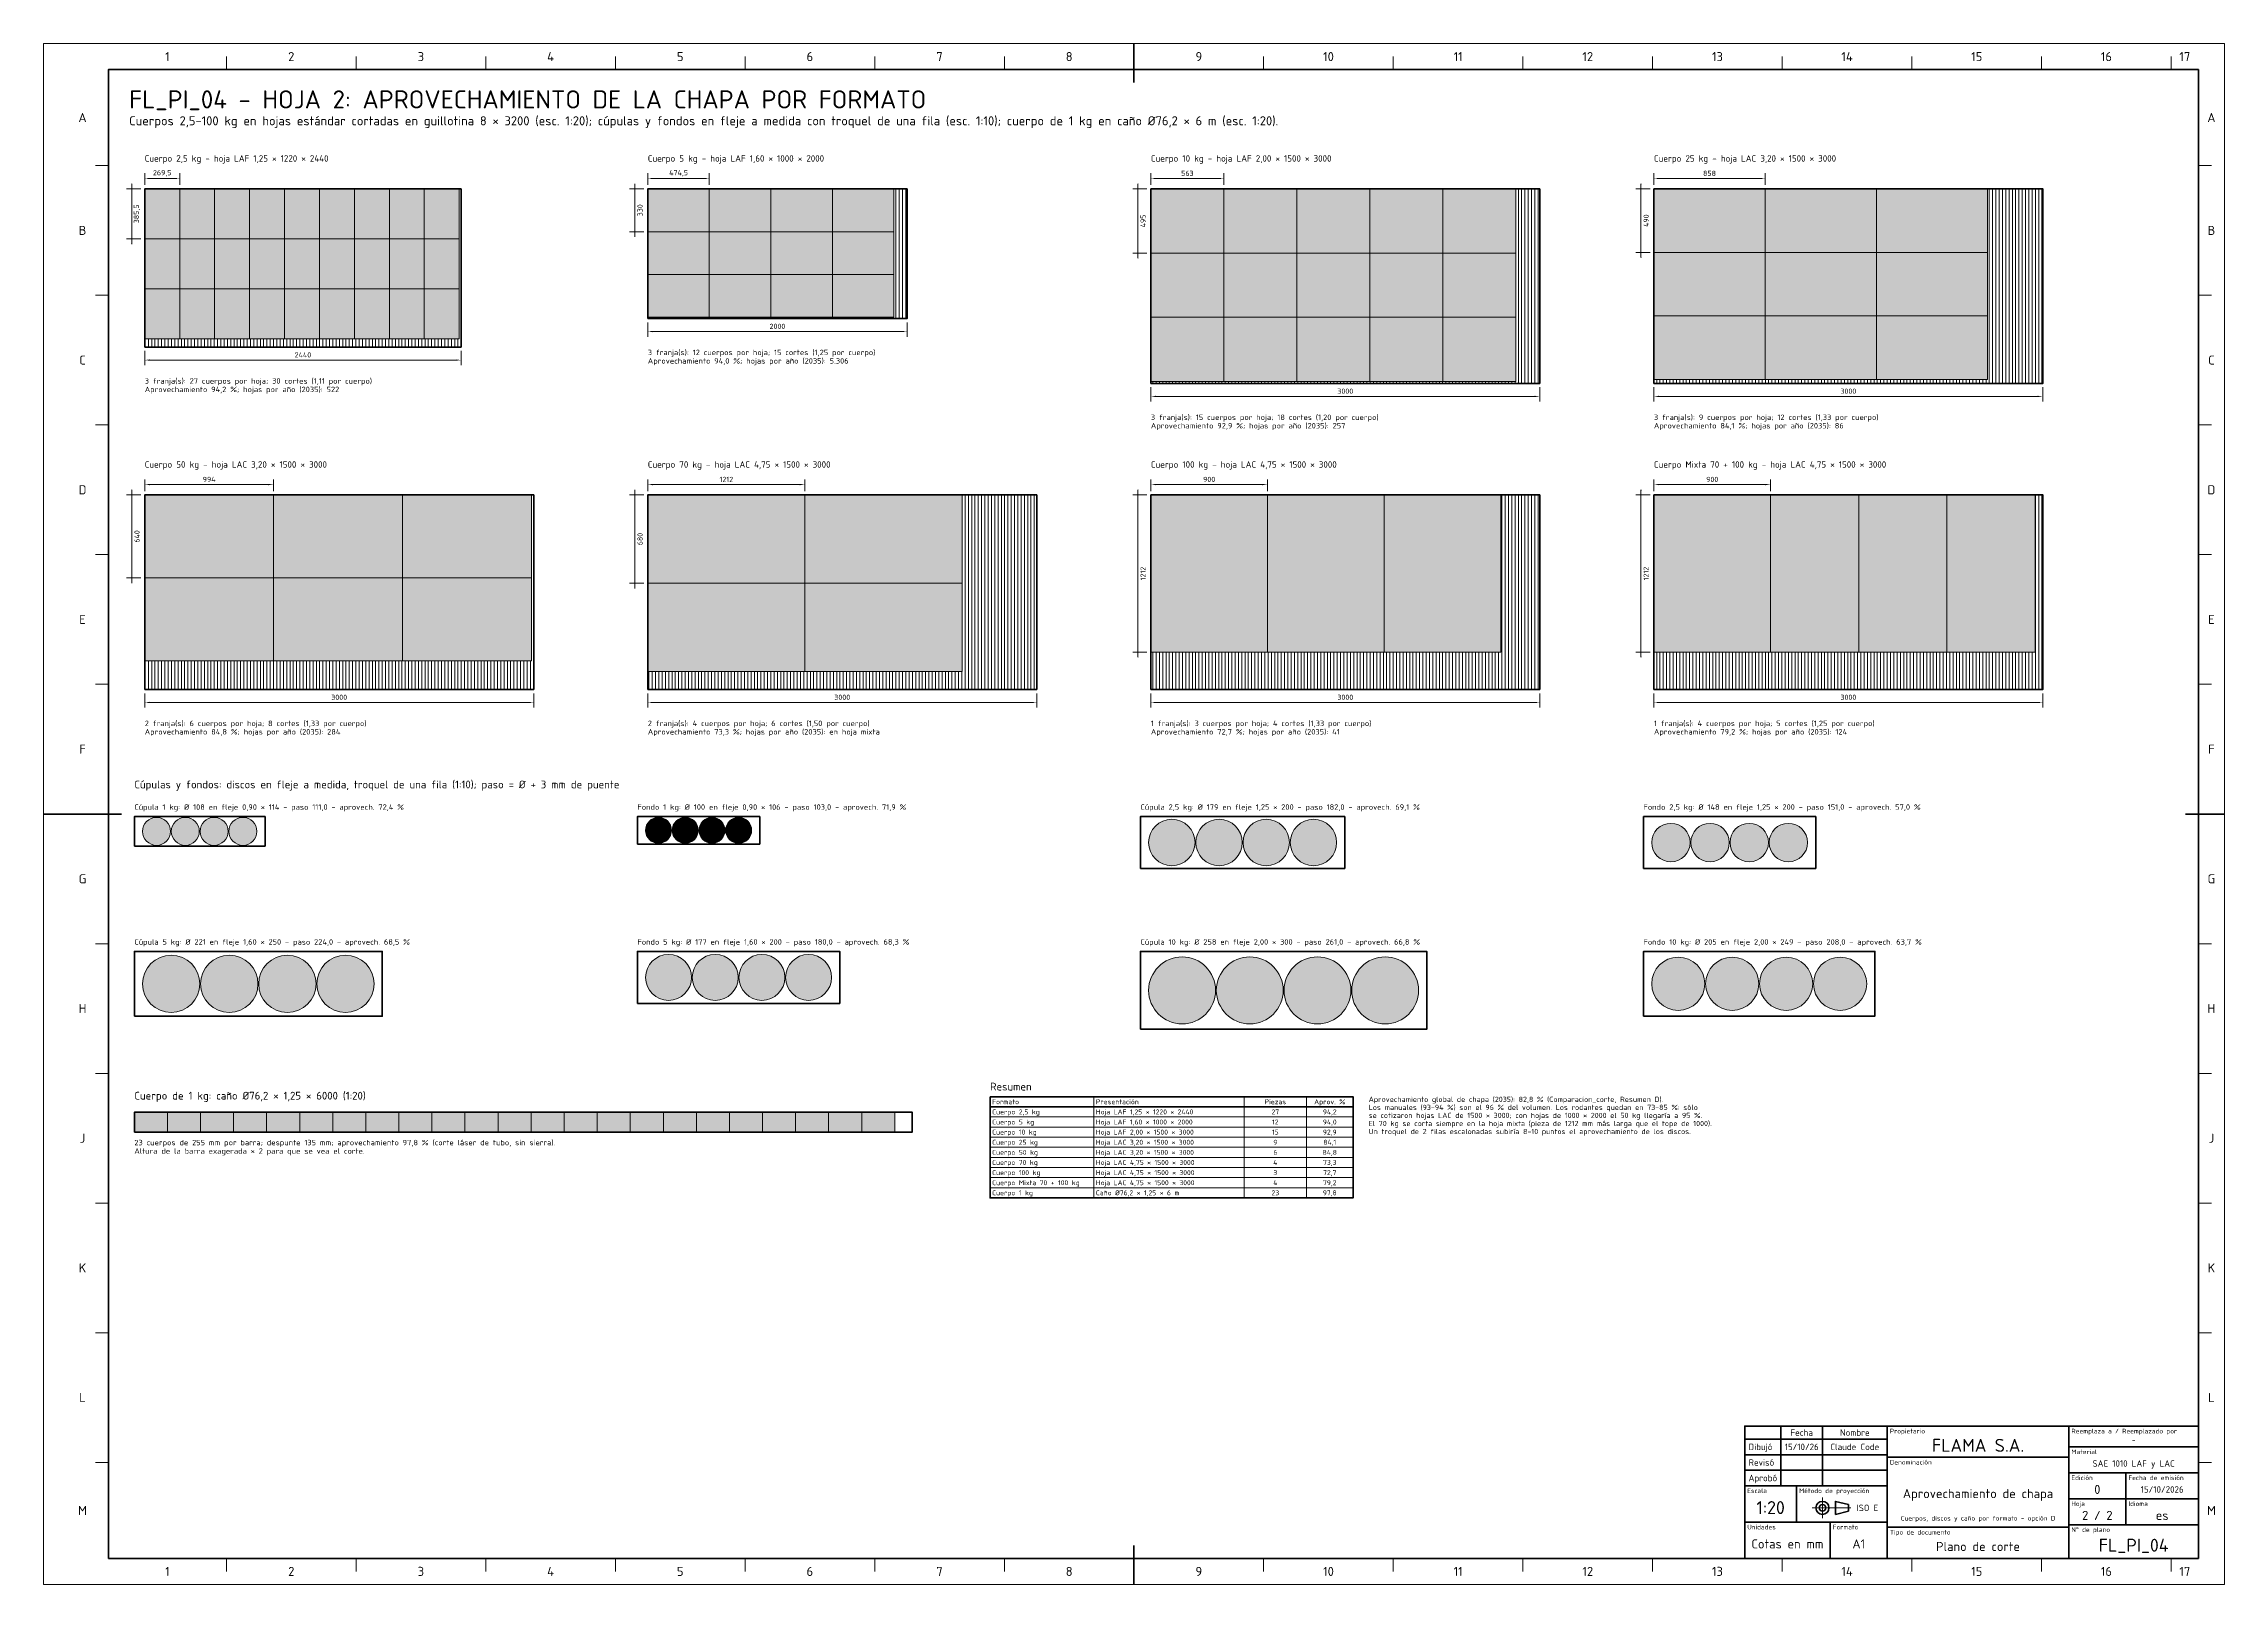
# Model space of a CAD drawing. Header units: millimetres. Extents: x 0 to 2430, y 0 to 841.
# Drawn here: x 1589 to 2430, y 0 to 594 of the extents above; entities that cross this region are included whole.
import ezdxf
from ezdxf.enums import TextEntityAlignment as Align

# ---------------------------------------------------------------- set-up
doc = ezdxf.new("R2010")
doc.units = ezdxf.units.MM
doc.linetypes.add('IRAM-F-TRAZO-PUNTO', pattern=[20, 15, -2, 1, -2])
for name, color, linetype, lineweight in [('01-VISIBLE', 7, 'CONTINUOUS', 70), ('03-EJE', 1, 'IRAM-F-TRAZO-PUNTO', 18), ('06-TEXTO', 7, 'CONTINUOUS', 25), ('07-RECUADRO', 7, 'CONTINUOUS', 70), ('08-FINA', 5, 'CONTINUOUS', 18), ('10-ROTULO', 7, 'CONTINUOUS', 35), ('11-TEXTO-ROTULO', 7, 'CONTINUOUS', 25), ('A-COTA', 7, 'CONTINUOUS', 18), ('A-EQUIPO-FINO', 8, 'CONTINUOUS', 13), ('A-RELLENO', 9, 'CONTINUOUS', 13), ('A-TEXTO', 7, 'CONTINUOUS', 18)]:
    doc.layers.add(name, color=color, linetype=linetype, lineweight=lineweight)
doc.layers.add('A-EQUIPO', color=30, linetype='CONTINUOUS', lineweight=35, true_color=0xe67800)
doc.styles.add('ISO3098', font='isocpeur.ttf')
doc.dimstyles.new('FLAMA-IRAM', dxfattribs={"dimtxt": 3.5, "dimasz": 3.5, "dimexe": 2, "dimexo": 1.5, "dimgap": 1, "dimtad": 1, "dimdec": 1, "dimtxsty": 'ISO3098', "dimblk": 'IRAM_FLECHA', "dimblk1": 'IRAM_FLECHA', "dimblk2": 'IRAM_FLECHA', "dimcen": 2.5, "dimclrd": 3, "dimclre": 3, "dimclrt": 3, "dimazin": 3, "dimtfac": 1, "dimtmove": 0, "dimatfit": 3, "dimlwd": 18, "dimlwe": 18})

# ---------------------------------------------------------------- blocks, each defined once
blk = doc.blocks.new('IRAM_FLECHA')
blk.add_solid([(0, 0), (-1, 0.125), (-1, -0.125)])

msp = doc.modelspace()

# ---------------------------------------------------------------- hatches: boundary and pattern name
at = {"layer": 'A-RELLENO', "true_color": 0xfdd6aa}
h = msp.add_hatch(color=7, dxfattribs=at)
h.dxf.hatch_style = 1
h.paths.add_polyline_path([(1628, 518.725), (1641.475, 518.725), (1641.475, 538), (1628, 538)])
h = msp.add_hatch(color=7, dxfattribs=at)
h.dxf.hatch_style = 1
h.paths.add_polyline_path([(1641.475, 518.725), (1654.95, 518.725), (1654.95, 538), (1641.475, 538)])
h = msp.add_hatch(color=7, dxfattribs=at)
h.dxf.hatch_style = 1
h.paths.add_polyline_path([(1654.95, 518.725), (1668.425, 518.725), (1668.425, 538), (1654.95, 538)])
h = msp.add_hatch(color=7, dxfattribs=at)
h.dxf.hatch_style = 1
h.paths.add_polyline_path([(1668.425, 518.725), (1681.9, 518.725), (1681.9, 538), (1668.425, 538)])
h = msp.add_hatch(color=7, dxfattribs=at)
h.dxf.hatch_style = 1
h.paths.add_polyline_path([(1681.9, 518.725), (1695.375, 518.725), (1695.375, 538), (1681.9, 538)])
h = msp.add_hatch(color=7, dxfattribs=at)
h.dxf.hatch_style = 1
h.paths.add_polyline_path([(1695.375, 518.725), (1708.85, 518.725), (1708.85, 538), (1695.375, 538)])
h = msp.add_hatch(color=7, dxfattribs=at)
h.dxf.hatch_style = 1
h.paths.add_polyline_path([(1708.85, 518.725), (1722.325, 518.725), (1722.325, 538), (1708.85, 538)])
h = msp.add_hatch(color=7, dxfattribs=at)
h.dxf.hatch_style = 1
h.paths.add_polyline_path([(1722.325, 518.725), (1735.8, 518.725), (1735.8, 538), (1722.325, 538)])
h = msp.add_hatch(color=7, dxfattribs=at)
h.dxf.hatch_style = 1
h.paths.add_polyline_path([(1735.8, 518.725), (1749.275, 518.725), (1749.275, 538), (1735.8, 538)])
at = {"layer": 'A-RELLENO'}
h = msp.add_hatch(dxfattribs=at)
h.set_pattern_fill('ANSI31', scale=0.4, angle=45)
h.paths.add_polyline_path([(1749.275, 480.175), (1750, 480.175), (1750, 538), (1749.275, 538)])
at = {"layer": 'A-RELLENO', "true_color": 0xfdd6aa}
h = msp.add_hatch(color=7, dxfattribs=at)
h.dxf.hatch_style = 1
h.paths.add_polyline_path([(1822, 521.5), (1845.725, 521.5), (1845.725, 538), (1822, 538)])
h = msp.add_hatch(color=7, dxfattribs=at)
h.dxf.hatch_style = 1
h.paths.add_polyline_path([(1845.725, 521.5), (1869.45, 521.5), (1869.45, 538), (1845.725, 538)])
h = msp.add_hatch(color=7, dxfattribs=at)
h.dxf.hatch_style = 1
h.paths.add_polyline_path([(1869.45, 521.5), (1893.175, 521.5), (1893.175, 538), (1869.45, 538)])
h = msp.add_hatch(color=7, dxfattribs=at)
h.dxf.hatch_style = 1
h.paths.add_polyline_path([(1893.175, 521.5), (1916.9, 521.5), (1916.9, 538), (1893.175, 538)])
at = {"layer": 'A-RELLENO'}
h = msp.add_hatch(dxfattribs=at)
h.set_pattern_fill('ANSI31', scale=0.4, angle=45)
h.paths.add_polyline_path([(1916.9, 488.5), (1922, 488.5), (1922, 538), (1916.9, 538)])
at = {"layer": 'A-RELLENO', "true_color": 0xfdd6aa}
h = msp.add_hatch(color=7, dxfattribs=at)
h.dxf.hatch_style = 1
h.paths.add_polyline_path([(2016, 513.25), (2044.15, 513.25), (2044.15, 538), (2016, 538)])
h = msp.add_hatch(color=7, dxfattribs=at)
h.dxf.hatch_style = 1
h.paths.add_polyline_path([(2044.15, 513.25), (2072.3, 513.25), (2072.3, 538), (2044.15, 538)])
h = msp.add_hatch(color=7, dxfattribs=at)
h.dxf.hatch_style = 1
h.paths.add_polyline_path([(2072.3, 513.25), (2100.45, 513.25), (2100.45, 538), (2072.3, 538)])
h = msp.add_hatch(color=7, dxfattribs=at)
h.dxf.hatch_style = 1
h.paths.add_polyline_path([(2100.45, 513.25), (2128.6, 513.25), (2128.6, 538), (2100.45, 538)])
h = msp.add_hatch(color=7, dxfattribs=at)
h.dxf.hatch_style = 1
h.paths.add_polyline_path([(2128.6, 513.25), (2156.75, 513.25), (2156.75, 538), (2128.6, 538)])
at = {"layer": 'A-RELLENO'}
h = msp.add_hatch(dxfattribs=at)
h.set_pattern_fill('ANSI31', scale=0.4, angle=45)
h.paths.add_polyline_path([(2156.75, 463.75), (2166, 463.75), (2166, 538), (2156.75, 538)])
at = {"layer": 'A-RELLENO', "true_color": 0xfdd6aa}
h = msp.add_hatch(color=7, dxfattribs=at)
h.dxf.hatch_style = 1
h.paths.add_polyline_path([(2210, 513.5), (2252.9, 513.5), (2252.9, 538), (2210, 538)])
h = msp.add_hatch(color=7, dxfattribs=at)
h.dxf.hatch_style = 1
h.paths.add_polyline_path([(2252.9, 513.5), (2295.8, 513.5), (2295.8, 538), (2252.9, 538)])
h = msp.add_hatch(color=7, dxfattribs=at)
h.dxf.hatch_style = 1
h.paths.add_polyline_path([(2295.8, 513.5), (2338.7, 513.5), (2338.7, 538), (2295.8, 538)])
at = {"layer": 'A-RELLENO'}
h = msp.add_hatch(dxfattribs=at)
h.set_pattern_fill('ANSI31', scale=0.4, angle=45)
h.paths.add_polyline_path([(2338.7, 464.5), (2360, 464.5), (2360, 538), (2338.7, 538)])
at = {"layer": 'A-RELLENO', "true_color": 0xfdd6aa}
h = msp.add_hatch(color=7, dxfattribs=at)
h.dxf.hatch_style = 1
h.paths.add_polyline_path([(1822, 505), (1845.725, 505), (1845.725, 521.5), (1822, 521.5)])
h = msp.add_hatch(color=7, dxfattribs=at)
h.dxf.hatch_style = 1
h.paths.add_polyline_path([(1845.725, 505), (1869.45, 505), (1869.45, 521.5), (1845.725, 521.5)])
h = msp.add_hatch(color=7, dxfattribs=at)
h.dxf.hatch_style = 1
h.paths.add_polyline_path([(1869.45, 505), (1893.175, 505), (1893.175, 521.5), (1869.45, 521.5)])
h = msp.add_hatch(color=7, dxfattribs=at)
h.dxf.hatch_style = 1
h.paths.add_polyline_path([(1893.175, 505), (1916.9, 505), (1916.9, 521.5), (1893.175, 521.5)])
h = msp.add_hatch(color=7, dxfattribs=at)
h.dxf.hatch_style = 1
h.paths.add_polyline_path([(1628, 499.45), (1641.475, 499.45), (1641.475, 518.725), (1628, 518.725)])
h = msp.add_hatch(color=7, dxfattribs=at)
h.dxf.hatch_style = 1
h.paths.add_polyline_path([(1641.475, 499.45), (1654.95, 499.45), (1654.95, 518.725), (1641.475, 518.725)])
h = msp.add_hatch(color=7, dxfattribs=at)
h.dxf.hatch_style = 1
h.paths.add_polyline_path([(1654.95, 499.45), (1668.425, 499.45), (1668.425, 518.725), (1654.95, 518.725)])
h = msp.add_hatch(color=7, dxfattribs=at)
h.dxf.hatch_style = 1
h.paths.add_polyline_path([(1668.425, 499.45), (1681.9, 499.45), (1681.9, 518.725), (1668.425, 518.725)])
h = msp.add_hatch(color=7, dxfattribs=at)
h.dxf.hatch_style = 1
h.paths.add_polyline_path([(1681.9, 499.45), (1695.375, 499.45), (1695.375, 518.725), (1681.9, 518.725)])
h = msp.add_hatch(color=7, dxfattribs=at)
h.dxf.hatch_style = 1
h.paths.add_polyline_path([(1695.375, 499.45), (1708.85, 499.45), (1708.85, 518.725), (1695.375, 518.725)])
h = msp.add_hatch(color=7, dxfattribs=at)
h.dxf.hatch_style = 1
h.paths.add_polyline_path([(1708.85, 499.45), (1722.325, 499.45), (1722.325, 518.725), (1708.85, 518.725)])
h = msp.add_hatch(color=7, dxfattribs=at)
h.dxf.hatch_style = 1
h.paths.add_polyline_path([(1722.325, 499.45), (1735.8, 499.45), (1735.8, 518.725), (1722.325, 518.725)])
h = msp.add_hatch(color=7, dxfattribs=at)
h.dxf.hatch_style = 1
h.paths.add_polyline_path([(1735.8, 499.45), (1749.275, 499.45), (1749.275, 518.725), (1735.8, 518.725)])
h = msp.add_hatch(color=7, dxfattribs=at)
h.dxf.hatch_style = 1
h.paths.add_polyline_path([(2016, 488.5), (2044.15, 488.5), (2044.15, 513.25), (2016, 513.25)])
h = msp.add_hatch(color=7, dxfattribs=at)
h.dxf.hatch_style = 1
h.paths.add_polyline_path([(2044.15, 488.5), (2072.3, 488.5), (2072.3, 513.25), (2044.15, 513.25)])
h = msp.add_hatch(color=7, dxfattribs=at)
h.dxf.hatch_style = 1
h.paths.add_polyline_path([(2072.3, 488.5), (2100.45, 488.5), (2100.45, 513.25), (2072.3, 513.25)])
h = msp.add_hatch(color=7, dxfattribs=at)
h.dxf.hatch_style = 1
h.paths.add_polyline_path([(2100.45, 488.5), (2128.6, 488.5), (2128.6, 513.25), (2100.45, 513.25)])
h = msp.add_hatch(color=7, dxfattribs=at)
h.dxf.hatch_style = 1
h.paths.add_polyline_path([(2128.6, 488.5), (2156.75, 488.5), (2156.75, 513.25), (2128.6, 513.25)])
h = msp.add_hatch(color=7, dxfattribs=at)
h.dxf.hatch_style = 1
h.paths.add_polyline_path([(2210, 489), (2252.9, 489), (2252.9, 513.5), (2210, 513.5)])
h = msp.add_hatch(color=7, dxfattribs=at)
h.dxf.hatch_style = 1
h.paths.add_polyline_path([(2252.9, 489), (2295.8, 489), (2295.8, 513.5), (2252.9, 513.5)])
h = msp.add_hatch(color=7, dxfattribs=at)
h.dxf.hatch_style = 1
h.paths.add_polyline_path([(2295.8, 489), (2338.7, 489), (2338.7, 513.5), (2295.8, 513.5)])
h = msp.add_hatch(color=7, dxfattribs=at)
h.dxf.hatch_style = 1
h.paths.add_polyline_path([(1822, 488.5), (1845.725, 488.5), (1845.725, 505), (1822, 505)])
h = msp.add_hatch(color=7, dxfattribs=at)
h.dxf.hatch_style = 1
h.paths.add_polyline_path([(1845.725, 488.5), (1869.45, 488.5), (1869.45, 505), (1845.725, 505)])
h = msp.add_hatch(color=7, dxfattribs=at)
h.dxf.hatch_style = 1
h.paths.add_polyline_path([(1869.45, 488.5), (1893.175, 488.5), (1893.175, 505), (1869.45, 505)])
h = msp.add_hatch(color=7, dxfattribs=at)
h.dxf.hatch_style = 1
h.paths.add_polyline_path([(1893.175, 488.5), (1916.9, 488.5), (1916.9, 505), (1893.175, 505)])
h = msp.add_hatch(color=7, dxfattribs=at)
h.dxf.hatch_style = 1
h.paths.add_polyline_path([(1628, 480.175), (1641.475, 480.175), (1641.475, 499.45), (1628, 499.45)])
h = msp.add_hatch(color=7, dxfattribs=at)
h.dxf.hatch_style = 1
h.paths.add_polyline_path([(1641.475, 480.175), (1654.95, 480.175), (1654.95, 499.45), (1641.475, 499.45)])
h = msp.add_hatch(color=7, dxfattribs=at)
h.dxf.hatch_style = 1
h.paths.add_polyline_path([(1654.95, 480.175), (1668.425, 480.175), (1668.425, 499.45), (1654.95, 499.45)])
h = msp.add_hatch(color=7, dxfattribs=at)
h.dxf.hatch_style = 1
h.paths.add_polyline_path([(1668.425, 480.175), (1681.9, 480.175), (1681.9, 499.45), (1668.425, 499.45)])
h = msp.add_hatch(color=7, dxfattribs=at)
h.dxf.hatch_style = 1
h.paths.add_polyline_path([(1681.9, 480.175), (1695.375, 480.175), (1695.375, 499.45), (1681.9, 499.45)])
h = msp.add_hatch(color=7, dxfattribs=at)
h.dxf.hatch_style = 1
h.paths.add_polyline_path([(1695.375, 480.175), (1708.85, 480.175), (1708.85, 499.45), (1695.375, 499.45)])
h = msp.add_hatch(color=7, dxfattribs=at)
h.dxf.hatch_style = 1
h.paths.add_polyline_path([(1708.85, 480.175), (1722.325, 480.175), (1722.325, 499.45), (1708.85, 499.45)])
h = msp.add_hatch(color=7, dxfattribs=at)
h.dxf.hatch_style = 1
h.paths.add_polyline_path([(1722.325, 480.175), (1735.8, 480.175), (1735.8, 499.45), (1722.325, 499.45)])
h = msp.add_hatch(color=7, dxfattribs=at)
h.dxf.hatch_style = 1
h.paths.add_polyline_path([(1735.8, 480.175), (1749.275, 480.175), (1749.275, 499.45), (1735.8, 499.45)])
at = {"layer": 'A-RELLENO'}
h = msp.add_hatch(dxfattribs=at)
h.set_pattern_fill('ANSI31', scale=0.4, angle=45)
h.paths.add_polyline_path([(1822, 488), (1922, 488), (1922, 488.5), (1822, 488.5)])
at = {"layer": 'A-RELLENO', "true_color": 0xfdd6aa}
h = msp.add_hatch(color=7, dxfattribs=at)
h.dxf.hatch_style = 1
h.paths.add_polyline_path([(2016, 463.75), (2044.15, 463.75), (2044.15, 488.5), (2016, 488.5)])
h = msp.add_hatch(color=7, dxfattribs=at)
h.dxf.hatch_style = 1
h.paths.add_polyline_path([(2044.15, 463.75), (2072.3, 463.75), (2072.3, 488.5), (2044.15, 488.5)])
h = msp.add_hatch(color=7, dxfattribs=at)
h.dxf.hatch_style = 1
h.paths.add_polyline_path([(2072.3, 463.75), (2100.45, 463.75), (2100.45, 488.5), (2072.3, 488.5)])
h = msp.add_hatch(color=7, dxfattribs=at)
h.dxf.hatch_style = 1
h.paths.add_polyline_path([(2100.45, 463.75), (2128.6, 463.75), (2128.6, 488.5), (2100.45, 488.5)])
h = msp.add_hatch(color=7, dxfattribs=at)
h.dxf.hatch_style = 1
h.paths.add_polyline_path([(2128.6, 463.75), (2156.75, 463.75), (2156.75, 488.5), (2128.6, 488.5)])
h = msp.add_hatch(color=7, dxfattribs=at)
h.dxf.hatch_style = 1
h.paths.add_polyline_path([(2210, 464.5), (2252.9, 464.5), (2252.9, 489), (2210, 489)])
h = msp.add_hatch(color=7, dxfattribs=at)
h.dxf.hatch_style = 1
h.paths.add_polyline_path([(2252.9, 464.5), (2295.8, 464.5), (2295.8, 489), (2252.9, 489)])
h = msp.add_hatch(color=7, dxfattribs=at)
h.dxf.hatch_style = 1
h.paths.add_polyline_path([(2295.8, 464.5), (2338.7, 464.5), (2338.7, 489), (2295.8, 489)])
at = {"layer": 'A-RELLENO'}
h = msp.add_hatch(dxfattribs=at)
h.set_pattern_fill('ANSI31', scale=0.4, angle=45)
h.paths.add_polyline_path([(1628, 477), (1750, 477), (1750, 480.175), (1628, 480.175)])
h = msp.add_hatch(dxfattribs=at)
h.set_pattern_fill('ANSI31', scale=0.4, angle=45)
h.paths.add_polyline_path([(2016, 463), (2166, 463), (2166, 463.75), (2016, 463.75)])
h = msp.add_hatch(dxfattribs=at)
h.set_pattern_fill('ANSI31', scale=0.4, angle=45)
h.paths.add_polyline_path([(2210, 463), (2360, 463), (2360, 464.5), (2210, 464.5)])
at = {"layer": 'A-RELLENO', "true_color": 0xfdd6aa}
h = msp.add_hatch(color=7, dxfattribs=at)
h.dxf.hatch_style = 1
h.paths.add_polyline_path([(1628, 388), (1677.7, 388), (1677.7, 420), (1628, 420)])
h = msp.add_hatch(color=7, dxfattribs=at)
h.dxf.hatch_style = 1
h.paths.add_polyline_path([(1677.7, 388), (1727.4, 388), (1727.4, 420), (1677.7, 420)])
h = msp.add_hatch(color=7, dxfattribs=at)
h.dxf.hatch_style = 1
h.paths.add_polyline_path([(1727.4, 388), (1777.1, 388), (1777.1, 420), (1727.4, 420)])
at = {"layer": 'A-RELLENO'}
h = msp.add_hatch(dxfattribs=at)
h.set_pattern_fill('ANSI31', scale=0.4, angle=45)
h.paths.add_polyline_path([(1777.1, 356), (1778, 356), (1778, 420), (1777.1, 420)])
at = {"layer": 'A-RELLENO', "true_color": 0xfdd6aa}
h = msp.add_hatch(color=7, dxfattribs=at)
h.dxf.hatch_style = 1
h.paths.add_polyline_path([(1822, 386), (1882.6, 386), (1882.6, 420), (1822, 420)])
h = msp.add_hatch(color=7, dxfattribs=at)
h.dxf.hatch_style = 1
h.paths.add_polyline_path([(1882.6, 386), (1943.2, 386), (1943.2, 420), (1882.6, 420)])
at = {"layer": 'A-RELLENO'}
h = msp.add_hatch(dxfattribs=at)
h.set_pattern_fill('ANSI31', scale=0.4, angle=45)
h.paths.add_polyline_path([(1943.2, 352), (1972, 352), (1972, 420), (1943.2, 420)])
at = {"layer": 'A-RELLENO', "true_color": 0xfdd6aa}
h = msp.add_hatch(color=7, dxfattribs=at)
h.dxf.hatch_style = 1
h.paths.add_polyline_path([(2016, 359.4), (2061, 359.4), (2061, 420), (2016, 420)])
h = msp.add_hatch(color=7, dxfattribs=at)
h.dxf.hatch_style = 1
h.paths.add_polyline_path([(2061, 359.4), (2106, 359.4), (2106, 420), (2061, 420)])
h = msp.add_hatch(color=7, dxfattribs=at)
h.dxf.hatch_style = 1
h.paths.add_polyline_path([(2106, 359.4), (2151, 359.4), (2151, 420), (2106, 420)])
at = {"layer": 'A-RELLENO'}
h = msp.add_hatch(dxfattribs=at)
h.set_pattern_fill('ANSI31', scale=0.4, angle=45)
h.paths.add_polyline_path([(2151, 359.4), (2166, 359.4), (2166, 420), (2151, 420)])
at = {"layer": 'A-RELLENO', "true_color": 0xfdd6aa}
h = msp.add_hatch(color=7, dxfattribs=at)
h.dxf.hatch_style = 1
h.paths.add_polyline_path([(2210, 359.4), (2255, 359.4), (2255, 420), (2210, 420)])
h = msp.add_hatch(color=7, dxfattribs=at)
h.dxf.hatch_style = 1
h.paths.add_polyline_path([(2255, 359.4), (2289, 359.4), (2289, 420), (2255, 420)])
h = msp.add_hatch(color=7, dxfattribs=at)
h.dxf.hatch_style = 1
h.paths.add_polyline_path([(2289, 359.4), (2323, 359.4), (2323, 420), (2289, 420)])
h = msp.add_hatch(color=7, dxfattribs=at)
h.dxf.hatch_style = 1
h.paths.add_polyline_path([(2323, 359.4), (2357, 359.4), (2357, 420), (2323, 420)])
at = {"layer": 'A-RELLENO'}
h = msp.add_hatch(dxfattribs=at)
h.set_pattern_fill('ANSI31', scale=0.4, angle=45)
h.paths.add_polyline_path([(2357, 359.4), (2360, 359.4), (2360, 420), (2357, 420)])
at = {"layer": 'A-RELLENO', "true_color": 0xfdd6aa}
h = msp.add_hatch(color=7, dxfattribs=at)
h.dxf.hatch_style = 1
h.paths.add_polyline_path([(1628, 356), (1677.7, 356), (1677.7, 388), (1628, 388)])
h = msp.add_hatch(color=7, dxfattribs=at)
h.dxf.hatch_style = 1
h.paths.add_polyline_path([(1677.7, 356), (1727.4, 356), (1727.4, 388), (1677.7, 388)])
h = msp.add_hatch(color=7, dxfattribs=at)
h.dxf.hatch_style = 1
h.paths.add_polyline_path([(1727.4, 356), (1777.1, 356), (1777.1, 388), (1727.4, 388)])
h = msp.add_hatch(color=7, dxfattribs=at)
h.dxf.hatch_style = 1
h.paths.add_polyline_path([(1822, 352), (1882.6, 352), (1882.6, 386), (1822, 386)])
h = msp.add_hatch(color=7, dxfattribs=at)
h.dxf.hatch_style = 1
h.paths.add_polyline_path([(1882.6, 352), (1943.2, 352), (1943.2, 386), (1882.6, 386)])
at = {"layer": 'A-RELLENO'}
h = msp.add_hatch(dxfattribs=at)
h.set_pattern_fill('ANSI31', scale=0.4, angle=45)
h.paths.add_polyline_path([(1628, 345), (1778, 345), (1778, 356), (1628, 356)])
h = msp.add_hatch(dxfattribs=at)
h.set_pattern_fill('ANSI31', scale=0.4, angle=45)
h.paths.add_polyline_path([(2016, 345), (2166, 345), (2166, 359.4), (2016, 359.4)])
h = msp.add_hatch(dxfattribs=at)
h.set_pattern_fill('ANSI31', scale=0.4, angle=45)
h.paths.add_polyline_path([(2210, 345), (2360, 345), (2360, 359.4), (2210, 359.4)])
h = msp.add_hatch(dxfattribs=at)
h.set_pattern_fill('ANSI31', scale=0.4, angle=45)
h.paths.add_polyline_path([(1822, 345), (1972, 345), (1972, 352), (1822, 352)])
at = {"layer": 'A-RELLENO', "true_color": 0xfdd6aa}
h = msp.add_hatch(color=7, dxfattribs=at)
h.dxf.hatch_style = 1
h.paths.add_polyline_path([(1637.95, 290.3), (1637.766, 291.6976), (1637.2265, 293), (1636.3684, 294.1184), (1635.25, 294.9765), (1633.9476, 295.516), (1632.55, 295.7), (1631.1524, 295.516), (1629.85, 294.9765), (1628.7316, 294.1184), (1627.8734, 293), (1627.334, 291.6976), (1627.15, 290.3), (1627.334, 288.9023), (1627.8735, 287.6), (1628.7317, 286.4816), (1629.85, 285.6234), (1631.1524, 285.084), (1632.5501, 284.9), (1633.9477, 285.084), (1635.2501, 285.6235), (1636.3684, 286.4817), (1637.2266, 287.6001), (1637.766, 288.9025)])
h = msp.add_hatch(color=7, dxfattribs=at)
h.dxf.hatch_style = 1
h.paths.add_polyline_path([(1649.05, 290.3), (1648.866, 291.6976), (1648.3265, 293), (1647.4684, 294.1184), (1646.35, 294.9765), (1645.0476, 295.516), (1643.65, 295.7), (1642.2524, 295.516), (1640.95, 294.9765), (1639.8316, 294.1184), (1638.9734, 293), (1638.434, 291.6976), (1638.25, 290.3), (1638.434, 288.9023), (1638.9735, 287.6), (1639.8317, 286.4816), (1640.95, 285.6234), (1642.2524, 285.084), (1643.6501, 284.9), (1645.0477, 285.084), (1646.3501, 285.6235), (1647.4684, 286.4817), (1648.3266, 287.6001), (1648.866, 288.9025)])
h = msp.add_hatch(color=7, dxfattribs=at)
h.dxf.hatch_style = 1
h.paths.add_polyline_path([(1660.15, 290.3), (1659.966, 291.6976), (1659.4265, 293), (1658.5684, 294.1184), (1657.45, 294.9765), (1656.1476, 295.516), (1654.75, 295.7), (1653.3524, 295.516), (1652.05, 294.9765), (1650.9316, 294.1184), (1650.0734, 293), (1649.534, 291.6976), (1649.35, 290.3), (1649.534, 288.9023), (1650.0735, 287.6), (1650.9317, 286.4816), (1652.05, 285.6234), (1653.3524, 285.084), (1654.7501, 284.9), (1656.1477, 285.084), (1657.4501, 285.6235), (1658.5684, 286.4817), (1659.4266, 287.6001), (1659.966, 288.9025)])
h = msp.add_hatch(color=7, dxfattribs=at)
h.dxf.hatch_style = 1
h.paths.add_polyline_path([(1671.25, 290.3), (1671.066, 291.6976), (1670.5265, 293), (1669.6684, 294.1184), (1668.55, 294.9765), (1667.2476, 295.516), (1665.85, 295.7), (1664.4524, 295.516), (1663.15, 294.9765), (1662.0316, 294.1184), (1661.1734, 293), (1660.634, 291.6976), (1660.45, 290.3), (1660.634, 288.9023), (1661.1735, 287.6), (1662.0317, 286.4816), (1663.15, 285.6234), (1664.4524, 285.084), (1665.8501, 284.9), (1667.2477, 285.084), (1668.5501, 285.6235), (1669.6684, 286.4817), (1670.5266, 287.6001), (1671.066, 288.9025)])
h = msp.add_hatch(color=7, dxfattribs=at)
h.dxf.hatch_style = 1
h.paths.add_polyline_path([(1831.15, 290.7), (1830.9796, 291.9941), (1830.4801, 293.2), (1829.6855, 294.2355), (1828.65, 295.0301), (1827.4441, 295.5296), (1826.15, 295.7), (1824.8559, 295.5296), (1823.65, 295.0301), (1822.6144, 294.2355), (1821.8199, 293.2), (1821.3204, 291.9941), (1821.15, 290.7), (1821.3204, 289.4059), (1821.8199, 288.2), (1822.6145, 287.1644), (1823.65, 286.3698), (1824.856, 285.8704), (1826.1501, 285.7), (1827.4442, 285.8704), (1828.6501, 286.3699), (1829.6856, 287.1645), (1830.4802, 288.2001), (1830.9796, 289.406)])
h = msp.add_hatch(color=7, dxfattribs=at)
h.dxf.hatch_style = 1
h.paths.add_polyline_path([(1841.45, 290.7), (1841.2796, 291.9941), (1840.7801, 293.2), (1839.9855, 294.2355), (1838.95, 295.0301), (1837.7441, 295.5296), (1836.45, 295.7), (1835.1559, 295.5296), (1833.95, 295.0301), (1832.9144, 294.2355), (1832.1199, 293.2), (1831.6204, 291.9941), (1831.45, 290.7), (1831.6204, 289.4059), (1832.1199, 288.2), (1832.9145, 287.1644), (1833.95, 286.3698), (1835.156, 285.8704), (1836.4501, 285.7), (1837.7442, 285.8704), (1838.9501, 286.3699), (1839.9856, 287.1645), (1840.7802, 288.2001), (1841.2796, 289.406)])
h = msp.add_hatch(color=7, dxfattribs=at)
h.dxf.hatch_style = 1
h.paths.add_polyline_path([(1851.75, 290.7), (1851.5796, 291.9941), (1851.0801, 293.2), (1850.2855, 294.2355), (1849.25, 295.0301), (1848.0441, 295.5296), (1846.75, 295.7), (1845.4559, 295.5296), (1844.25, 295.0301), (1843.2144, 294.2355), (1842.4199, 293.2), (1841.9204, 291.9941), (1841.75, 290.7), (1841.9204, 289.4059), (1842.4199, 288.2), (1843.2145, 287.1644), (1844.25, 286.3698), (1845.456, 285.8704), (1846.7501, 285.7), (1848.0442, 285.8704), (1849.2501, 286.3699), (1850.2856, 287.1645), (1851.0802, 288.2001), (1851.5796, 289.406)])
h = msp.add_hatch(color=7, dxfattribs=at)
h.dxf.hatch_style = 1
h.paths.add_polyline_path([(1862.05, 290.7), (1861.8796, 291.9941), (1861.3801, 293.2), (1860.5855, 294.2355), (1859.55, 295.0301), (1858.3441, 295.5296), (1857.05, 295.7), (1855.7559, 295.5296), (1854.55, 295.0301), (1853.5144, 294.2355), (1852.7199, 293.2), (1852.2204, 291.9941), (1852.05, 290.7), (1852.2204, 289.4059), (1852.7199, 288.2), (1853.5145, 287.1644), (1854.55, 286.3698), (1855.756, 285.8704), (1857.0501, 285.7), (1858.3442, 285.8704), (1859.5501, 286.3699), (1860.5856, 287.1645), (1861.3802, 288.2001), (1861.8796, 289.406)])
h = msp.add_hatch(color=7, dxfattribs=at)
h.dxf.hatch_style = 1
h.paths.add_polyline_path([(2033.05, 286), (2032.745, 288.3164), (2031.8509, 290.475), (2030.4286, 292.3286), (2028.575, 293.7509), (2026.4164, 294.645), (2024.1, 294.95), (2021.7835, 294.645), (2019.625, 293.7509), (2017.7714, 292.3286), (2016.349, 290.475), (2015.4549, 288.3164), (2015.15, 285.9999), (2015.455, 283.6835), (2016.3491, 281.5249), (2017.7715, 279.6713), (2019.6251, 278.249), (2021.7837, 277.3549), (2024.1001, 277.05), (2026.4165, 277.355), (2028.5751, 278.2491), (2030.4287, 279.6715), (2031.851, 281.5251), (2032.7451, 283.6837)])
h = msp.add_hatch(color=7, dxfattribs=at)
h.dxf.hatch_style = 1
h.paths.add_polyline_path([(2051.25, 286), (2050.945, 288.3164), (2050.0509, 290.475), (2048.6286, 292.3286), (2046.775, 293.7509), (2044.6164, 294.645), (2042.3, 294.95), (2039.9835, 294.645), (2037.825, 293.7509), (2035.9714, 292.3286), (2034.549, 290.475), (2033.6549, 288.3164), (2033.35, 285.9999), (2033.655, 283.6835), (2034.5491, 281.5249), (2035.9715, 279.6713), (2037.8251, 278.249), (2039.9837, 277.3549), (2042.3001, 277.05), (2044.6165, 277.355), (2046.7751, 278.2491), (2048.6287, 279.6715), (2050.051, 281.5251), (2050.9451, 283.6837)])
h = msp.add_hatch(color=7, dxfattribs=at)
h.dxf.hatch_style = 1
h.paths.add_polyline_path([(2069.45, 286), (2069.145, 288.3164), (2068.2509, 290.475), (2066.8286, 292.3286), (2064.975, 293.7509), (2062.8164, 294.645), (2060.5, 294.95), (2058.1835, 294.645), (2056.025, 293.7509), (2054.1714, 292.3286), (2052.749, 290.475), (2051.8549, 288.3164), (2051.55, 285.9999), (2051.855, 283.6835), (2052.7491, 281.5249), (2054.1715, 279.6713), (2056.0251, 278.249), (2058.1837, 277.3549), (2060.5001, 277.05), (2062.8165, 277.355), (2064.9751, 278.2491), (2066.8287, 279.6715), (2068.251, 281.5251), (2069.1451, 283.6837)])
h = msp.add_hatch(color=7, dxfattribs=at)
h.dxf.hatch_style = 1
h.paths.add_polyline_path([(2087.65, 286), (2087.345, 288.3164), (2086.4509, 290.475), (2085.0286, 292.3286), (2083.175, 293.7509), (2081.0164, 294.645), (2078.7, 294.95), (2076.3835, 294.645), (2074.225, 293.7509), (2072.3714, 292.3286), (2070.949, 290.475), (2070.0549, 288.3164), (2069.75, 285.9999), (2070.055, 283.6835), (2070.9491, 281.5249), (2072.3715, 279.6713), (2074.2251, 278.249), (2076.3837, 277.3549), (2078.7001, 277.05), (2081.0165, 277.355), (2083.1751, 278.2491), (2085.0287, 279.6715), (2086.451, 281.5251), (2087.3451, 283.6837)])
h = msp.add_hatch(color=7, dxfattribs=at)
h.dxf.hatch_style = 1
h.paths.add_polyline_path([(2223.95, 286), (2223.6978, 287.9153), (2222.9586, 289.7), (2221.7826, 291.2326), (2220.25, 292.4086), (2218.4652, 293.1479), (2216.55, 293.4), (2214.6347, 293.1478), (2212.85, 292.4086), (2211.3174, 291.2326), (2210.1414, 289.7), (2209.4021, 287.9152), (2209.15, 285.9999), (2209.4022, 284.0847), (2210.1414, 282.2999), (2211.3175, 280.7674), (2212.8501, 279.5914), (2214.6348, 278.8521), (2216.5501, 278.6), (2218.4653, 278.8522), (2220.2501, 279.5915), (2221.7827, 280.7675), (2222.9586, 282.3001), (2223.6979, 284.0848)])
h = msp.add_hatch(color=7, dxfattribs=at)
h.dxf.hatch_style = 1
h.paths.add_polyline_path([(2239.05, 286), (2238.7978, 287.9153), (2238.0586, 289.7), (2236.8826, 291.2326), (2235.35, 292.4086), (2233.5652, 293.1479), (2231.65, 293.4), (2229.7347, 293.1478), (2227.95, 292.4086), (2226.4174, 291.2326), (2225.2414, 289.7), (2224.5021, 287.9152), (2224.25, 285.9999), (2224.5022, 284.0847), (2225.2414, 282.2999), (2226.4175, 280.7674), (2227.9501, 279.5914), (2229.7348, 278.8521), (2231.6501, 278.6), (2233.5653, 278.8522), (2235.3501, 279.5915), (2236.8827, 280.7675), (2238.0586, 282.3001), (2238.7979, 284.0848)])
h = msp.add_hatch(color=7, dxfattribs=at)
h.dxf.hatch_style = 1
h.paths.add_polyline_path([(2254.15, 286), (2253.8978, 287.9153), (2253.1586, 289.7), (2251.9826, 291.2326), (2250.45, 292.4086), (2248.6652, 293.1479), (2246.75, 293.4), (2244.8347, 293.1478), (2243.05, 292.4086), (2241.5174, 291.2326), (2240.3414, 289.7), (2239.6021, 287.9152), (2239.35, 285.9999), (2239.6022, 284.0847), (2240.3414, 282.2999), (2241.5175, 280.7674), (2243.0501, 279.5914), (2244.8348, 278.8521), (2246.7501, 278.6), (2248.6653, 278.8522), (2250.4501, 279.5915), (2251.9827, 280.7675), (2253.1586, 282.3001), (2253.8979, 284.0848)])
h = msp.add_hatch(color=7, dxfattribs=at)
h.dxf.hatch_style = 1
h.paths.add_polyline_path([(2269.25, 286), (2268.9978, 287.9153), (2268.2586, 289.7), (2267.0826, 291.2326), (2265.55, 292.4086), (2263.7652, 293.1479), (2261.85, 293.4), (2259.9347, 293.1478), (2258.15, 292.4086), (2256.6174, 291.2326), (2255.4414, 289.7), (2254.7021, 287.9152), (2254.45, 285.9999), (2254.7022, 284.0847), (2255.4414, 282.2999), (2256.6175, 280.7674), (2258.1501, 279.5914), (2259.9348, 278.8521), (2261.8501, 278.6), (2263.7653, 278.8522), (2265.5501, 279.5915), (2267.0827, 280.7675), (2268.2586, 282.3001), (2268.9979, 284.0848)])
h = msp.add_hatch(color=7, dxfattribs=at)
h.dxf.hatch_style = 1
h.paths.add_polyline_path([(1649.25, 231.5), (1648.8735, 234.36), (1647.7696, 237.025), (1646.0135, 239.3135), (1643.725, 241.0696), (1641.0599, 242.1735), (1638.2, 242.55), (1635.34, 242.1735), (1632.675, 241.0696), (1630.3864, 239.3135), (1628.6304, 237.0249), (1627.5265, 234.3599), (1627.15, 231.4999), (1627.5265, 228.64), (1628.6305, 225.9749), (1630.3865, 223.6864), (1632.6751, 221.9304), (1635.3402, 220.8265), (1638.2001, 220.45), (1641.0601, 220.8266), (1643.7251, 221.9305), (1646.0136, 223.6866), (1647.7697, 225.9751), (1648.8735, 228.6402)])
h = msp.add_hatch(color=7, dxfattribs=at)
h.dxf.hatch_style = 1
h.paths.add_polyline_path([(1671.65, 231.5), (1671.2735, 234.36), (1670.1696, 237.025), (1668.4135, 239.3135), (1666.125, 241.0696), (1663.4599, 242.1735), (1660.6, 242.55), (1657.74, 242.1735), (1655.075, 241.0696), (1652.7864, 239.3135), (1651.0304, 237.0249), (1649.9265, 234.3599), (1649.55, 231.4999), (1649.9265, 228.64), (1651.0305, 225.9749), (1652.7865, 223.6864), (1655.0751, 221.9304), (1657.7402, 220.8265), (1660.6001, 220.45), (1663.4601, 220.8266), (1666.1251, 221.9305), (1668.4136, 223.6866), (1670.1697, 225.9751), (1671.2735, 228.6402)])
h = msp.add_hatch(color=7, dxfattribs=at)
h.dxf.hatch_style = 1
h.paths.add_polyline_path([(1694.05, 231.5), (1693.6735, 234.36), (1692.5696, 237.025), (1690.8135, 239.3135), (1688.525, 241.0696), (1685.8599, 242.1735), (1683, 242.55), (1680.14, 242.1735), (1677.475, 241.0696), (1675.1864, 239.3135), (1673.4304, 237.0249), (1672.3265, 234.3599), (1671.95, 231.4999), (1672.3265, 228.64), (1673.4305, 225.9749), (1675.1865, 223.6864), (1677.4751, 221.9304), (1680.1402, 220.8265), (1683.0001, 220.45), (1685.8601, 220.8266), (1688.5251, 221.9305), (1690.8136, 223.6866), (1692.5697, 225.9751), (1693.6735, 228.6402)])
h = msp.add_hatch(color=7, dxfattribs=at)
h.dxf.hatch_style = 1
h.paths.add_polyline_path([(1716.45, 231.5), (1716.0735, 234.36), (1714.9696, 237.025), (1713.2135, 239.3135), (1710.925, 241.0696), (1708.2599, 242.1735), (1705.4, 242.55), (1702.54, 242.1735), (1699.875, 241.0696), (1697.5864, 239.3135), (1695.8304, 237.0249), (1694.7265, 234.3599), (1694.35, 231.4999), (1694.7265, 228.64), (1695.8305, 225.9749), (1697.5865, 223.6864), (1699.8751, 221.9304), (1702.5402, 220.8265), (1705.4001, 220.45), (1708.2601, 220.8266), (1710.9251, 221.9305), (1713.2136, 223.6866), (1714.9697, 225.9751), (1716.0735, 228.6402)])
h = msp.add_hatch(color=7, dxfattribs=at)
h.dxf.hatch_style = 1
h.paths.add_polyline_path([(1838.85, 234), (1838.5484, 236.2906), (1837.6643, 238.425), (1836.2579, 240.2579), (1834.425, 241.6643), (1832.2905, 242.5485), (1830, 242.85), (1827.7094, 242.5484), (1825.575, 241.6643), (1823.7421, 240.2579), (1822.3356, 238.425), (1821.4515, 236.2905), (1821.15, 233.9999), (1821.4516, 231.7094), (1822.3357, 229.5749), (1823.7422, 227.742), (1825.5751, 226.3356), (1827.7095, 225.4515), (1830.0001, 225.15), (1832.2906, 225.4516), (1834.4251, 226.3357), (1836.258, 227.7422), (1837.6644, 229.5751), (1838.5485, 231.7096)])
h = msp.add_hatch(color=7, dxfattribs=at)
h.dxf.hatch_style = 1
h.paths.add_polyline_path([(1856.85, 234), (1856.5484, 236.2906), (1855.6643, 238.425), (1854.2579, 240.2579), (1852.425, 241.6643), (1850.2905, 242.5485), (1848, 242.85), (1845.7094, 242.5484), (1843.575, 241.6643), (1841.7421, 240.2579), (1840.3356, 238.425), (1839.4515, 236.2905), (1839.15, 233.9999), (1839.4516, 231.7094), (1840.3357, 229.5749), (1841.7422, 227.742), (1843.5751, 226.3356), (1845.7095, 225.4515), (1848.0001, 225.15), (1850.2906, 225.4516), (1852.4251, 226.3357), (1854.258, 227.7422), (1855.6644, 229.5751), (1856.5485, 231.7096)])
h = msp.add_hatch(color=7, dxfattribs=at)
h.dxf.hatch_style = 1
h.paths.add_polyline_path([(1874.85, 234), (1874.5484, 236.2906), (1873.6643, 238.425), (1872.2579, 240.2579), (1870.425, 241.6643), (1868.2905, 242.5485), (1866, 242.85), (1863.7094, 242.5484), (1861.575, 241.6643), (1859.7421, 240.2579), (1858.3356, 238.425), (1857.4515, 236.2905), (1857.15, 233.9999), (1857.4516, 231.7094), (1858.3357, 229.5749), (1859.7422, 227.742), (1861.5751, 226.3356), (1863.7095, 225.4515), (1866.0001, 225.15), (1868.2906, 225.4516), (1870.4251, 226.3357), (1872.258, 227.7422), (1873.6644, 229.5751), (1874.5485, 231.7096)])
h = msp.add_hatch(color=7, dxfattribs=at)
h.dxf.hatch_style = 1
h.paths.add_polyline_path([(1892.85, 234), (1892.5484, 236.2906), (1891.6643, 238.425), (1890.2579, 240.2579), (1888.425, 241.6643), (1886.2905, 242.5485), (1884, 242.85), (1881.7094, 242.5484), (1879.575, 241.6643), (1877.7421, 240.2579), (1876.3356, 238.425), (1875.4515, 236.2905), (1875.15, 233.9999), (1875.4516, 231.7094), (1876.3357, 229.5749), (1877.7422, 227.742), (1879.5751, 226.3356), (1881.7095, 225.4515), (1884.0001, 225.15), (1886.2906, 225.4516), (1888.4251, 226.3357), (1890.258, 227.7422), (1891.6644, 229.5751), (1892.5485, 231.7096)])
h = msp.add_hatch(color=7, dxfattribs=at)
h.dxf.hatch_style = 1
h.paths.add_polyline_path([(2040.95, 229), (2040.5104, 232.3388), (2039.2217, 235.45), (2037.1717, 238.1217), (2034.5, 240.1717), (2031.3887, 241.4605), (2028.05, 241.9), (2024.7112, 241.4604), (2021.5999, 240.1717), (2018.9283, 238.1216), (2016.8782, 235.4499), (2015.5895, 232.3387), (2015.15, 228.9999), (2015.5896, 225.6611), (2016.8783, 222.5499), (2018.9284, 219.8782), (2021.6001, 217.8282), (2024.7114, 216.5395), (2028.0501, 216.1), (2031.3889, 216.5396), (2034.5001, 217.8284), (2037.1718, 219.8784), (2039.2218, 222.5502), (2040.5105, 225.6614)])
h = msp.add_hatch(color=7, dxfattribs=at)
h.dxf.hatch_style = 1
h.paths.add_polyline_path([(2067.05, 229), (2066.6104, 232.3388), (2065.3217, 235.45), (2063.2717, 238.1217), (2060.6, 240.1717), (2057.4887, 241.4605), (2054.15, 241.9), (2050.8112, 241.4604), (2047.6999, 240.1717), (2045.0283, 238.1216), (2042.9782, 235.4499), (2041.6895, 232.3387), (2041.25, 228.9999), (2041.6896, 225.6611), (2042.9783, 222.5499), (2045.0284, 219.8782), (2047.7001, 217.8282), (2050.8114, 216.5395), (2054.1501, 216.1), (2057.4889, 216.5396), (2060.6001, 217.8284), (2063.2718, 219.8784), (2065.3218, 222.5502), (2066.6105, 225.6614)])
h = msp.add_hatch(color=7, dxfattribs=at)
h.dxf.hatch_style = 1
h.paths.add_polyline_path([(2093.15, 229), (2092.7104, 232.3388), (2091.4217, 235.45), (2089.3717, 238.1217), (2086.7, 240.1717), (2083.5887, 241.4605), (2080.25, 241.9), (2076.9112, 241.4604), (2073.7999, 240.1717), (2071.1283, 238.1216), (2069.0782, 235.4499), (2067.7895, 232.3387), (2067.35, 228.9999), (2067.7896, 225.6611), (2069.0783, 222.5499), (2071.1284, 219.8782), (2073.8001, 217.8282), (2076.9114, 216.5395), (2080.2501, 216.1), (2083.5889, 216.5396), (2086.7001, 217.8284), (2089.3718, 219.8784), (2091.4218, 222.5502), (2092.7105, 225.6614)])
h = msp.add_hatch(color=7, dxfattribs=at)
h.dxf.hatch_style = 1
h.paths.add_polyline_path([(2119.25, 229), (2118.8104, 232.3388), (2117.5217, 235.45), (2115.4717, 238.1217), (2112.8, 240.1717), (2109.6887, 241.4605), (2106.35, 241.9), (2103.0112, 241.4604), (2099.8999, 240.1717), (2097.2283, 238.1216), (2095.1782, 235.4499), (2093.8895, 232.3387), (2093.45, 228.9999), (2093.8896, 225.6611), (2095.1783, 222.5499), (2097.2284, 219.8782), (2099.9001, 217.8282), (2103.0114, 216.5395), (2106.3501, 216.1), (2109.6889, 216.5396), (2112.8001, 217.8284), (2115.4718, 219.8784), (2117.5218, 222.5502), (2118.8105, 225.6614)])
h = msp.add_hatch(color=7, dxfattribs=at)
h.dxf.hatch_style = 1
h.paths.add_polyline_path([(2229.65, 231.55), (2229.3007, 234.2029), (2228.2768, 236.675), (2226.6478, 238.7979), (2224.525, 240.4268), (2222.0529, 241.4507), (2219.4, 241.8), (2216.7471, 241.4507), (2214.275, 240.4267), (2212.1521, 238.7978), (2210.5232, 236.6749), (2209.4992, 234.2028), (2209.15, 231.5499), (2209.4993, 228.897), (2210.5233, 226.4249), (2212.1522, 224.3021), (2214.2751, 222.6732), (2216.7472, 221.6492), (2219.4001, 221.3), (2222.053, 221.6493), (2224.5251, 222.6733), (2226.6479, 224.3022), (2228.2768, 226.4251), (2229.3008, 228.8972)])
h = msp.add_hatch(color=7, dxfattribs=at)
h.dxf.hatch_style = 1
h.paths.add_polyline_path([(2250.45, 231.55), (2250.1007, 234.2029), (2249.0768, 236.675), (2247.4478, 238.7979), (2245.325, 240.4268), (2242.8529, 241.4507), (2240.2, 241.8), (2237.5471, 241.4507), (2235.075, 240.4267), (2232.9521, 238.7978), (2231.3232, 236.6749), (2230.2992, 234.2028), (2229.95, 231.5499), (2230.2993, 228.897), (2231.3233, 226.4249), (2232.9522, 224.3021), (2235.0751, 222.6732), (2237.5472, 221.6492), (2240.2001, 221.3), (2242.853, 221.6493), (2245.3251, 222.6733), (2247.4479, 224.3022), (2249.0768, 226.4251), (2250.1008, 228.8972)])
h = msp.add_hatch(color=7, dxfattribs=at)
h.dxf.hatch_style = 1
h.paths.add_polyline_path([(2271.25, 231.55), (2270.9007, 234.2029), (2269.8768, 236.675), (2268.2478, 238.7979), (2266.125, 240.4268), (2263.6529, 241.4507), (2261, 241.8), (2258.3471, 241.4507), (2255.875, 240.4267), (2253.7521, 238.7978), (2252.1232, 236.6749), (2251.0992, 234.2028), (2250.75, 231.5499), (2251.0993, 228.897), (2252.1233, 226.4249), (2253.7522, 224.3021), (2255.8751, 222.6732), (2258.3472, 221.6492), (2261.0001, 221.3), (2263.653, 221.6493), (2266.1251, 222.6733), (2268.2479, 224.3022), (2269.8768, 226.4251), (2270.9008, 228.8972)])
h = msp.add_hatch(color=7, dxfattribs=at)
h.dxf.hatch_style = 1
h.paths.add_polyline_path([(2292.05, 231.55), (2291.7007, 234.2029), (2290.6768, 236.675), (2289.0478, 238.7979), (2286.925, 240.4268), (2284.4529, 241.4507), (2281.8, 241.8), (2279.1471, 241.4507), (2276.675, 240.4267), (2274.5521, 238.7978), (2272.9232, 236.6749), (2271.8992, 234.2028), (2271.55, 231.5499), (2271.8993, 228.897), (2272.9233, 226.4249), (2274.5522, 224.3021), (2276.6751, 222.6732), (2279.1472, 221.6492), (2281.8001, 221.3), (2284.453, 221.6493), (2286.9251, 222.6733), (2289.0479, 224.3022), (2290.6768, 226.4251), (2291.7008, 228.8972)])
h = msp.add_hatch(color=7, dxfattribs=at)
h.dxf.hatch_style = 1
h.paths.add_polyline_path([(1624, 174.38), (1636.75, 174.38), (1636.75, 182), (1624, 182)])
h = msp.add_hatch(color=7, dxfattribs=at)
h.dxf.hatch_style = 1
h.paths.add_polyline_path([(1636.75, 174.38), (1649.5, 174.38), (1649.5, 182), (1636.75, 182)])
h = msp.add_hatch(color=7, dxfattribs=at)
h.dxf.hatch_style = 1
h.paths.add_polyline_path([(1649.5, 174.38), (1662.25, 174.38), (1662.25, 182), (1649.5, 182)])
h = msp.add_hatch(color=7, dxfattribs=at)
h.dxf.hatch_style = 1
h.paths.add_polyline_path([(1662.25, 174.38), (1675, 174.38), (1675, 182), (1662.25, 182)])
h = msp.add_hatch(color=7, dxfattribs=at)
h.dxf.hatch_style = 1
h.paths.add_polyline_path([(1675, 174.38), (1687.75, 174.38), (1687.75, 182), (1675, 182)])
h = msp.add_hatch(color=7, dxfattribs=at)
h.dxf.hatch_style = 1
h.paths.add_polyline_path([(1687.75, 174.38), (1700.5, 174.38), (1700.5, 182), (1687.75, 182)])
h = msp.add_hatch(color=7, dxfattribs=at)
h.dxf.hatch_style = 1
h.paths.add_polyline_path([(1700.5, 174.38), (1713.25, 174.38), (1713.25, 182), (1700.5, 182)])
h = msp.add_hatch(color=7, dxfattribs=at)
h.dxf.hatch_style = 1
h.paths.add_polyline_path([(1713.25, 174.38), (1726, 174.38), (1726, 182), (1713.25, 182)])
h = msp.add_hatch(color=7, dxfattribs=at)
h.dxf.hatch_style = 1
h.paths.add_polyline_path([(1726, 174.38), (1738.75, 174.38), (1738.75, 182), (1726, 182)])
h = msp.add_hatch(color=7, dxfattribs=at)
h.dxf.hatch_style = 1
h.paths.add_polyline_path([(1738.75, 174.38), (1751.5, 174.38), (1751.5, 182), (1738.75, 182)])
h = msp.add_hatch(color=7, dxfattribs=at)
h.dxf.hatch_style = 1
h.paths.add_polyline_path([(1751.5, 174.38), (1764.25, 174.38), (1764.25, 182), (1751.5, 182)])
h = msp.add_hatch(color=7, dxfattribs=at)
h.dxf.hatch_style = 1
h.paths.add_polyline_path([(1764.25, 174.38), (1777, 174.38), (1777, 182), (1764.25, 182)])
h = msp.add_hatch(color=7, dxfattribs=at)
h.dxf.hatch_style = 1
h.paths.add_polyline_path([(1777, 174.38), (1789.75, 174.38), (1789.75, 182), (1777, 182)])
h = msp.add_hatch(color=7, dxfattribs=at)
h.dxf.hatch_style = 1
h.paths.add_polyline_path([(1789.75, 174.38), (1802.5, 174.38), (1802.5, 182), (1789.75, 182)])
h = msp.add_hatch(color=7, dxfattribs=at)
h.dxf.hatch_style = 1
h.paths.add_polyline_path([(1802.5, 174.38), (1815.25, 174.38), (1815.25, 182), (1802.5, 182)])
h = msp.add_hatch(color=7, dxfattribs=at)
h.dxf.hatch_style = 1
h.paths.add_polyline_path([(1815.25, 174.38), (1828, 174.38), (1828, 182), (1815.25, 182)])
h = msp.add_hatch(color=7, dxfattribs=at)
h.dxf.hatch_style = 1
h.paths.add_polyline_path([(1828, 174.38), (1840.75, 174.38), (1840.75, 182), (1828, 182)])
h = msp.add_hatch(color=7, dxfattribs=at)
h.dxf.hatch_style = 1
h.paths.add_polyline_path([(1840.75, 174.38), (1853.5, 174.38), (1853.5, 182), (1840.75, 182)])
h = msp.add_hatch(color=7, dxfattribs=at)
h.dxf.hatch_style = 1
h.paths.add_polyline_path([(1853.5, 174.38), (1866.25, 174.38), (1866.25, 182), (1853.5, 182)])
h = msp.add_hatch(color=7, dxfattribs=at)
h.dxf.hatch_style = 1
h.paths.add_polyline_path([(1866.25, 174.38), (1879, 174.38), (1879, 182), (1866.25, 182)])
h = msp.add_hatch(color=7, dxfattribs=at)
h.dxf.hatch_style = 1
h.paths.add_polyline_path([(1879, 174.38), (1891.75, 174.38), (1891.75, 182), (1879, 182)])
h = msp.add_hatch(color=7, dxfattribs=at)
h.dxf.hatch_style = 1
h.paths.add_polyline_path([(1891.75, 174.38), (1904.5, 174.38), (1904.5, 182), (1891.75, 182)])
h = msp.add_hatch(color=7, dxfattribs=at)
h.dxf.hatch_style = 1
h.paths.add_polyline_path([(1904.5, 174.38), (1917.25, 174.38), (1917.25, 182), (1904.5, 182)])

# ---------------------------------------------------------------- linework, layer by layer
at = {"layer": '01-VISIBLE'}
msp.add_lwpolyline([(2280, 27), (2285, 28.25), (2285, 30.75), (2280, 32)], close=True, dxfattribs=at)
for radius in [2.5, 1.25]:
    msp.add_circle((2275, 29.5), radius, dxfattribs=at)
at = {"layer": '03-EJE'}
for p, q in [((2271, 29.5), (2286.5, 29.5)), ((2275, 25.5), (2275, 33.5))]:
    msp.add_line(p, q, dxfattribs=at)
at = {"layer": '07-RECUADRO'}
for p, q in [((2009.5, 594), (2009.5, 579)), ((1589, 297), (1619, 297)), ((2430, 297), (2415, 297)), ((2009.5, 0), (2009.5, 15))]:
    msp.add_line(p, q, dxfattribs=at)
for points in [[(1614, 10), (2420, 10), (2420, 584), (1614, 584)], [(2245, 10), (2420, 10), (2420, 61), (2245, 61)]]:
    msp.add_lwpolyline(points, close=True, dxfattribs=at)
at = {"layer": '08-FINA'}
for p, q in [((1659.5, 584), (1659.5, 589)), ((1709.5, 584), (1709.5, 589)), ((1759.5, 584), (1759.5, 589)), ((1809.5, 584), (1809.5, 589)), ((1859.5, 584), (1859.5, 589)), ((1909.5, 584), (1909.5, 589)), ((1959.5, 584), (1959.5, 589)), ((2059.5, 584), (2059.5, 589)), ((2109.5, 584), (2109.5, 589)), ((2159.5, 584), (2159.5, 589)), ((2209.5, 584), (2209.5, 589)), ((2259.5, 584), (2259.5, 589)), ((2309.5, 584), (2309.5, 589)), ((2359.5, 584), (2359.5, 589)), ((2409.5, 584), (2409.5, 589)), ((1614, 547), (1609, 547)), ((2420, 547), (2425, 547)), ((1614, 497), (1609, 497)), ((2420, 497), (2425, 497)), ((1614, 447), (1609, 447)), ((2420, 447), (2425, 447)), ((1614, 397), (1609, 397)), ((2420, 397), (2425, 397)), ((1614, 347), (1609, 347)), ((2420, 347), (2425, 347)), ((1614, 247), (1609, 247)), ((2420, 247), (2425, 247)), ((1614, 197), (1609, 197)), ((2420, 197), (2425, 197)), ((1614, 147), (1609, 147)), ((2420, 147), (2425, 147)), ((1614, 97), (1609, 97)), ((2420, 97), (2425, 97)), ((1614, 47), (1609, 47)), ((2420, 47), (2425, 47)), ((1659.5, 10), (1659.5, 5)), ((1709.5, 10), (1709.5, 5)), ((1759.5, 10), (1759.5, 5)), ((1809.5, 10), (1809.5, 5)), ((1859.5, 10), (1859.5, 5)), ((1909.5, 10), (1909.5, 5)), ((1959.5, 10), (1959.5, 5)), ((2059.5, 10), (2059.5, 5)), ((2109.5, 10), (2109.5, 5)), ((2159.5, 10), (2159.5, 5)), ((2209.5, 10), (2209.5, 5)), ((2259.5, 10), (2259.5, 5)), ((2309.5, 10), (2309.5, 5)), ((2359.5, 10), (2359.5, 5)), ((2409.5, 10), (2409.5, 5))]:
    msp.add_line(p, q, dxfattribs=at)
msp.add_lwpolyline([(1589, 0), (2430, 0), (2430, 594), (1589, 594)], close=True, dxfattribs=at)
at = {"layer": '10-ROTULO'}
for points in [[(2245, 56), (2259, 56), (2259, 61), (2245, 61)], [(2259, 56), (2275, 56), (2275, 61), (2259, 61)], [(2275, 56), (2300, 56), (2300, 61), (2275, 61)], [(2300, 49), (2370, 49), (2370, 61), (2300, 61)], [(2370, 53), (2420, 53), (2420, 61), (2370, 61)], [(2245, 50), (2259, 50), (2259, 56), (2245, 56)], [(2259, 50), (2275, 50), (2275, 56), (2259, 56)], [(2275, 50), (2300, 50), (2300, 56), (2275, 56)], [(2370, 43), (2420, 43), (2420, 53), (2370, 53)], [(2245, 44), (2259, 44), (2259, 50), (2245, 50)], [(2245, 38), (2259, 38), (2259, 44), (2245, 44)], [(2259, 44), (2275, 44), (2275, 50), (2259, 50)], [(2259, 38), (2275, 38), (2275, 44), (2259, 44)], [(2275, 44), (2300, 44), (2300, 50), (2275, 50)], [(2275, 38), (2300, 38), (2300, 44), (2275, 44)], [(2300, 22), (2370, 22), (2370, 49), (2300, 49)], [(2370, 33), (2392, 33), (2392, 43), (2370, 43)], [(2392, 33), (2420, 33), (2420, 43), (2392, 43)], [(2245, 24), (2265, 24), (2265, 38), (2245, 38)], [(2265, 24), (2300, 24), (2300, 38), (2265, 38)], [(2370, 23), (2392, 23), (2392, 33), (2370, 33)], [(2392, 23), (2420, 23), (2420, 33), (2392, 33)], [(2245, 10), (2278, 10), (2278, 24), (2245, 24)], [(2278, 10), (2300, 10), (2300, 24), (2278, 24)], [(2300, 10), (2370, 10), (2370, 22), (2300, 22)], [(2370, 10), (2420, 10), (2420, 23), (2370, 23)]]:
    msp.add_lwpolyline(points, close=True, dxfattribs=at)
at = {"layer": 'A-COTA', "lineweight": 13}
for p, q in [((1994, 188), (1994, 149)), ((2052, 188), (2052, 149)), ((2076, 188), (2076, 149)), ((1954, 180.2), (2094, 180.2)), ((1954, 176.3), (2094, 176.3)), ((1954, 172.4), (2094, 172.4)), ((1954, 168.5), (2094, 168.5)), ((1954, 164.6), (2094, 164.6)), ((1954, 160.7), (2094, 160.7)), ((1954, 156.8), (2094, 156.8)), ((1954, 152.9), (2094, 152.9))]:
    msp.add_line(p, q, dxfattribs=at)
at = {"layer": 'A-COTA', "lineweight": 35}
msp.add_line((1954, 184.1), (2094, 184.1), dxfattribs=at)
msp.add_lwpolyline([(1954, 188), (2094, 188), (2094, 149), (1954, 149)], close=True, dxfattribs=at)
at = {"layer": 'A-EQUIPO'}
for points in [[(1628, 477), (1750, 477), (1750, 538), (1628, 538)], [(1822, 488), (1922, 488), (1922, 538), (1822, 538)], [(2016, 463), (2166, 463), (2166, 538), (2016, 538)], [(2210, 463), (2360, 463), (2360, 538), (2210, 538)], [(1628, 345), (1778, 345), (1778, 420), (1628, 420)], [(1822, 345), (1972, 345), (1972, 420), (1822, 420)], [(2016, 345), (2166, 345), (2166, 420), (2016, 420)], [(2210, 345), (2360, 345), (2360, 420), (2210, 420)], [(1624, 284.6), (1674.4, 284.6), (1674.4, 296), (1624, 296)], [(1818, 285.4), (1865.2, 285.4), (1865.2, 296), (1818, 296)], [(2012, 276), (2090.8, 276), (2090.8, 296), (2012, 296)], [(2206, 276), (2272.4, 276), (2272.4, 296), (2206, 296)], [(1624, 219), (1719.6, 219), (1719.6, 244), (1624, 244)], [(1818, 224), (1896, 224), (1896, 244), (1818, 244)], [(2012, 214), (2122.4, 214), (2122.4, 244), (2012, 244)], [(2206, 219.1), (2295.2, 219.1), (2295.2, 244), (2206, 244)], [(1624, 174.38), (1924, 174.38), (1924, 182), (1624, 182)]]:
    msp.add_lwpolyline(points, close=True, dxfattribs=at)
at = {"layer": 'A-EQUIPO-FINO'}
for points in [[(1628, 518.725), (1641.475, 518.725), (1641.475, 538), (1628, 538)], [(1641.475, 518.725), (1654.95, 518.725), (1654.95, 538), (1641.475, 538)], [(1654.95, 518.725), (1668.425, 518.725), (1668.425, 538), (1654.95, 538)], [(1668.425, 518.725), (1681.9, 518.725), (1681.9, 538), (1668.425, 538)], [(1681.9, 518.725), (1695.375, 518.725), (1695.375, 538), (1681.9, 538)], [(1695.375, 518.725), (1708.85, 518.725), (1708.85, 538), (1695.375, 538)], [(1708.85, 518.725), (1722.325, 518.725), (1722.325, 538), (1708.85, 538)], [(1722.325, 518.725), (1735.8, 518.725), (1735.8, 538), (1722.325, 538)], [(1735.8, 518.725), (1749.275, 518.725), (1749.275, 538), (1735.8, 538)], [(1822, 521.5), (1845.725, 521.5), (1845.725, 538), (1822, 538)], [(1845.725, 521.5), (1869.45, 521.5), (1869.45, 538), (1845.725, 538)], [(1869.45, 521.5), (1893.175, 521.5), (1893.175, 538), (1869.45, 538)], [(1893.175, 521.5), (1916.9, 521.5), (1916.9, 538), (1893.175, 538)], [(2016, 513.25), (2044.15, 513.25), (2044.15, 538), (2016, 538)], [(2044.15, 513.25), (2072.3, 513.25), (2072.3, 538), (2044.15, 538)], [(2072.3, 513.25), (2100.45, 513.25), (2100.45, 538), (2072.3, 538)], [(2100.45, 513.25), (2128.6, 513.25), (2128.6, 538), (2100.45, 538)], [(2128.6, 513.25), (2156.75, 513.25), (2156.75, 538), (2128.6, 538)], [(2210, 513.5), (2252.9, 513.5), (2252.9, 538), (2210, 538)], [(2252.9, 513.5), (2295.8, 513.5), (2295.8, 538), (2252.9, 538)], [(2295.8, 513.5), (2338.7, 513.5), (2338.7, 538), (2295.8, 538)], [(1822, 505), (1845.725, 505), (1845.725, 521.5), (1822, 521.5)], [(1845.725, 505), (1869.45, 505), (1869.45, 521.5), (1845.725, 521.5)], [(1869.45, 505), (1893.175, 505), (1893.175, 521.5), (1869.45, 521.5)], [(1893.175, 505), (1916.9, 505), (1916.9, 521.5), (1893.175, 521.5)], [(1628, 499.45), (1641.475, 499.45), (1641.475, 518.725), (1628, 518.725)], [(1641.475, 499.45), (1654.95, 499.45), (1654.95, 518.725), (1641.475, 518.725)], [(1654.95, 499.45), (1668.425, 499.45), (1668.425, 518.725), (1654.95, 518.725)], [(1668.425, 499.45), (1681.9, 499.45), (1681.9, 518.725), (1668.425, 518.725)], [(1681.9, 499.45), (1695.375, 499.45), (1695.375, 518.725), (1681.9, 518.725)], [(1695.375, 499.45), (1708.85, 499.45), (1708.85, 518.725), (1695.375, 518.725)], [(1708.85, 499.45), (1722.325, 499.45), (1722.325, 518.725), (1708.85, 518.725)], [(1722.325, 499.45), (1735.8, 499.45), (1735.8, 518.725), (1722.325, 518.725)], [(1735.8, 499.45), (1749.275, 499.45), (1749.275, 518.725), (1735.8, 518.725)], [(2016, 488.5), (2044.15, 488.5), (2044.15, 513.25), (2016, 513.25)], [(2044.15, 488.5), (2072.3, 488.5), (2072.3, 513.25), (2044.15, 513.25)], [(2072.3, 488.5), (2100.45, 488.5), (2100.45, 513.25), (2072.3, 513.25)], [(2100.45, 488.5), (2128.6, 488.5), (2128.6, 513.25), (2100.45, 513.25)], [(2128.6, 488.5), (2156.75, 488.5), (2156.75, 513.25), (2128.6, 513.25)], [(2210, 489), (2252.9, 489), (2252.9, 513.5), (2210, 513.5)], [(2252.9, 489), (2295.8, 489), (2295.8, 513.5), (2252.9, 513.5)], [(2295.8, 489), (2338.7, 489), (2338.7, 513.5), (2295.8, 513.5)], [(1822, 488.5), (1845.725, 488.5), (1845.725, 505), (1822, 505)], [(1845.725, 488.5), (1869.45, 488.5), (1869.45, 505), (1845.725, 505)], [(1869.45, 488.5), (1893.175, 488.5), (1893.175, 505), (1869.45, 505)], [(1893.175, 488.5), (1916.9, 488.5), (1916.9, 505), (1893.175, 505)], [(1628, 480.175), (1641.475, 480.175), (1641.475, 499.45), (1628, 499.45)], [(1641.475, 480.175), (1654.95, 480.175), (1654.95, 499.45), (1641.475, 499.45)], [(1654.95, 480.175), (1668.425, 480.175), (1668.425, 499.45), (1654.95, 499.45)], [(1668.425, 480.175), (1681.9, 480.175), (1681.9, 499.45), (1668.425, 499.45)], [(1681.9, 480.175), (1695.375, 480.175), (1695.375, 499.45), (1681.9, 499.45)], [(1695.375, 480.175), (1708.85, 480.175), (1708.85, 499.45), (1695.375, 499.45)], [(1708.85, 480.175), (1722.325, 480.175), (1722.325, 499.45), (1708.85, 499.45)], [(1722.325, 480.175), (1735.8, 480.175), (1735.8, 499.45), (1722.325, 499.45)], [(1735.8, 480.175), (1749.275, 480.175), (1749.275, 499.45), (1735.8, 499.45)], [(2016, 463.75), (2044.15, 463.75), (2044.15, 488.5), (2016, 488.5)], [(2044.15, 463.75), (2072.3, 463.75), (2072.3, 488.5), (2044.15, 488.5)], [(2072.3, 463.75), (2100.45, 463.75), (2100.45, 488.5), (2072.3, 488.5)], [(2100.45, 463.75), (2128.6, 463.75), (2128.6, 488.5), (2100.45, 488.5)], [(2128.6, 463.75), (2156.75, 463.75), (2156.75, 488.5), (2128.6, 488.5)], [(2210, 464.5), (2252.9, 464.5), (2252.9, 489), (2210, 489)], [(2252.9, 464.5), (2295.8, 464.5), (2295.8, 489), (2252.9, 489)], [(2295.8, 464.5), (2338.7, 464.5), (2338.7, 489), (2295.8, 489)], [(1628, 388), (1677.7, 388), (1677.7, 420), (1628, 420)], [(1677.7, 388), (1727.4, 388), (1727.4, 420), (1677.7, 420)], [(1727.4, 388), (1777.1, 388), (1777.1, 420), (1727.4, 420)], [(1822, 386), (1882.6, 386), (1882.6, 420), (1822, 420)], [(1882.6, 386), (1943.2, 386), (1943.2, 420), (1882.6, 420)], [(2016, 359.4), (2061, 359.4), (2061, 420), (2016, 420)], [(2061, 359.4), (2106, 359.4), (2106, 420), (2061, 420)], [(2106, 359.4), (2151, 359.4), (2151, 420), (2106, 420)], [(2210, 359.4), (2255, 359.4), (2255, 420), (2210, 420)], [(2255, 359.4), (2289, 359.4), (2289, 420), (2255, 420)], [(2289, 359.4), (2323, 359.4), (2323, 420), (2289, 420)], [(2323, 359.4), (2357, 359.4), (2357, 420), (2323, 420)], [(1628, 356), (1677.7, 356), (1677.7, 388), (1628, 388)], [(1677.7, 356), (1727.4, 356), (1727.4, 388), (1677.7, 388)], [(1727.4, 356), (1777.1, 356), (1777.1, 388), (1727.4, 388)], [(1822, 352), (1882.6, 352), (1882.6, 386), (1822, 386)], [(1882.6, 352), (1943.2, 352), (1943.2, 386), (1882.6, 386)], [(1624, 174.38), (1636.75, 174.38), (1636.75, 182), (1624, 182)], [(1636.75, 174.38), (1649.5, 174.38), (1649.5, 182), (1636.75, 182)], [(1649.5, 174.38), (1662.25, 174.38), (1662.25, 182), (1649.5, 182)], [(1662.25, 174.38), (1675, 174.38), (1675, 182), (1662.25, 182)], [(1675, 174.38), (1687.75, 174.38), (1687.75, 182), (1675, 182)], [(1687.75, 174.38), (1700.5, 174.38), (1700.5, 182), (1687.75, 182)], [(1700.5, 174.38), (1713.25, 174.38), (1713.25, 182), (1700.5, 182)], [(1713.25, 174.38), (1726, 174.38), (1726, 182), (1713.25, 182)], [(1726, 174.38), (1738.75, 174.38), (1738.75, 182), (1726, 182)], [(1738.75, 174.38), (1751.5, 174.38), (1751.5, 182), (1738.75, 182)], [(1751.5, 174.38), (1764.25, 174.38), (1764.25, 182), (1751.5, 182)], [(1764.25, 174.38), (1777, 174.38), (1777, 182), (1764.25, 182)], [(1777, 174.38), (1789.75, 174.38), (1789.75, 182), (1777, 182)], [(1789.75, 174.38), (1802.5, 174.38), (1802.5, 182), (1789.75, 182)], [(1802.5, 174.38), (1815.25, 174.38), (1815.25, 182), (1802.5, 182)], [(1815.25, 174.38), (1828, 174.38), (1828, 182), (1815.25, 182)], [(1828, 174.38), (1840.75, 174.38), (1840.75, 182), (1828, 182)], [(1840.75, 174.38), (1853.5, 174.38), (1853.5, 182), (1840.75, 182)], [(1853.5, 174.38), (1866.25, 174.38), (1866.25, 182), (1853.5, 182)], [(1866.25, 174.38), (1879, 174.38), (1879, 182), (1866.25, 182)], [(1879, 174.38), (1891.75, 174.38), (1891.75, 182), (1879, 182)], [(1891.75, 174.38), (1904.5, 174.38), (1904.5, 182), (1891.75, 182)], [(1904.5, 174.38), (1917.25, 174.38), (1917.25, 182), (1904.5, 182)]]:
    msp.add_lwpolyline(points, close=True, dxfattribs=at)
for centre, radius in [((1632.55, 290.3), 5.4), ((1643.65, 290.3), 5.4), ((1654.75, 290.3), 5.4), ((1665.85, 290.3), 5.4), ((1826.15, 290.7), 5), ((1836.45, 290.7), 5), ((1846.75, 290.7), 5), ((1857.05, 290.7), 5), ((2024.1, 286), 8.95), ((2042.3, 286), 8.95), ((2060.5, 286), 8.95), ((2078.7, 286), 8.95), ((2216.55, 286), 7.4), ((2231.65, 286), 7.4), ((2246.75, 286), 7.4), ((2261.85, 286), 7.4), ((1638.2, 231.5), 11.05), ((1660.6, 231.5), 11.05), ((1683, 231.5), 11.05), ((1705.4, 231.5), 11.05), ((1830, 234), 8.85), ((1848, 234), 8.85), ((1866, 234), 8.85), ((1884, 234), 8.85), ((2028.05, 229), 12.9), ((2054.15, 229), 12.9), ((2080.25, 229), 12.9), ((2106.35, 229), 12.9), ((2219.4, 231.55), 10.25), ((2240.2, 231.55), 10.25), ((2261, 231.55), 10.25), ((2281.8, 231.55), 10.25)]:
    msp.add_circle(centre, radius, dxfattribs=at)

# ---------------------------------------------------------------- texts
at = {"layer": '06-TEXTO', "style": 'ISO3098'}
for s, p in [('1', (1636.75, 589)), ('2', (1684.5, 589)), ('3', (1734.5, 589)), ('4', (1784.5, 589)), ('5', (1834.5, 589)), ('6', (1884.5, 589)), ('7', (1934.5, 589)), ('8', (1984.5, 589)), ('9', (2034.5, 589)), ('10', (2084.5, 589)), ('11', (2134.5, 589)), ('12', (2184.5, 589)), ('13', (2234.5, 589)), ('14', (2284.5, 589)), ('15', (2334.5, 589)), ('16', (2384.5, 589)), ('17', (2414.75, 589)), ('A', (1604, 565.5)), ('A', (2425, 565.5)), ('B', (1604, 522)), ('B', (2425, 522)), ('C', (1604, 472)), ('C', (2425, 472)), ('D', (1604, 422)), ('D', (2425, 422)), ('E', (1604, 372)), ('E', (2425, 372)), ('F', (1604, 322)), ('F', (2425, 322)), ('G', (1604, 272)), ('G', (2425, 272)), ('H', (1604, 222)), ('H', (2425, 222)), ('J', (1604, 172)), ('J', (2425, 172)), ('K', (1604, 122)), ('K', (2425, 122)), ('L', (1604, 72)), ('L', (2425, 72)), ('M', (1604, 28.5)), ('M', (2425, 28.5)), ('1', (1636.75, 5)), ('2', (1684.5, 5)), ('3', (1734.5, 5)), ('4', (1784.5, 5)), ('5', (1834.5, 5)), ('6', (1884.5, 5)), ('7', (1934.5, 5)), ('8', (1984.5, 5)), ('9', (2034.5, 5)), ('10', (2084.5, 5)), ('11', (2134.5, 5)), ('12', (2184.5, 5)), ('13', (2234.5, 5)), ('14', (2284.5, 5)), ('15', (2334.5, 5)), ('16', (2384.5, 5)), ('17', (2414.75, 5))]:
    msp.add_text(s, height=3.5, dxfattribs=at).set_placement(p, align=Align.MIDDLE_CENTER)
at = {"layer": '11-TEXTO-ROTULO', "style": 'ISO3098'}
for s, height, p in [('Fecha', 2.5, (2267, 58.5)), ('Nombre', 2.5, (2287.5, 58.5)), ('15/10/26', 2.5, (2267, 53)), ('Claude Code', 2.5, (2287.5, 53)), ('FLAMA S.A.', 5, (2335, 53.6)), ('-', 1.8, (2395, 55.6)), ('SAE 1010 LAF y LAC', 2.5, (2395, 46.6)), ('Aprovechamiento de chapa', 3.5, (2335, 35)), ('0', 3.5, (2381, 36.6)), ('15/10/2026', 2.5, (2406, 36.6)), ('1:20', 5, (2255, 29.6)), ('Cuerpos, discos y caño por formato - opción D', 1.8, (2335, 25.5)), ('2 / 2', 3.5, (2381, 26.6)), ('es', 3.5, (2406, 26.6)), ('Cotas en mm', 3.5, (2261.5, 15.6)), ('A1', 3.5, (2289, 15.6)), ('FL_PI_04', 5, (2395, 15.1)), ('Plano de corte', 3.5, (2335, 14.6))]:
    msp.add_text(s, height=height, dxfattribs=at).set_placement(p, align=Align.MIDDLE_CENTER)
for s, p in [('Propietario', (2301, 60)), ('Reemplaza a / Reemplazado por', (2371, 60)), ('Material', (2371, 52)), ('Denominación', (2301, 48)), ('Escala', (2246, 37)), ('Método de proyección', (2266, 37)), ('Edición', (2371, 42)), ('Fecha de emisión', (2393, 42)), ('Hoja', (2371, 32)), ('Idioma', (2393, 32)), ('Unidades', (2246, 23)), ('Formato', (2279, 23)), ('Tipo de documento', (2301, 21)), ('N° de plano', (2371, 22))]:
    msp.add_text(s, height=1.8, dxfattribs=at).set_placement(p, align=Align.TOP_LEFT)
for s, p in [('Dibujó', (2246.5, 53)), ('Aprobó', (2246.5, 41)), ('Revisó', (2246.5, 47))]:
    msp.add_text(s, height=2.5, dxfattribs=at).set_placement(p, align=Align.MIDDLE_LEFT)
msp.add_text('ISO E', height=2.5, dxfattribs=at).set_placement((2296.5, 29.5), align=Align.MIDDLE_RIGHT)
at = {"layer": 'A-TEXTO', "style": 'ISO3098'}
for s, height, p in [('FL_PI_04 - HOJA 2: APROVECHAMIENTO DE LA CHAPA POR FORMATO', 7, (1622, 576)), ('Cuerpos 2,5-100 kg en hojas estándar cortadas en guillotina 8 × 3200 (esc. 1:20); cúpulas y fondos en fleje a medida con troquel de una fila (esc. 1:10); cuerpo de 1 kg en caño Ø76,2 × 6 m (esc. 1:20).', 3.5, (1622, 566)), ('Cuerpo 2,5 kg - hoja LAF 1,25 × 1220 × 2440', 2.5, (1628, 551)), ('Cuerpo 5 kg - hoja LAF 1,60 × 1000 × 2000', 2.5, (1822, 551)), ('Cuerpo 10 kg - hoja LAF 2,00 × 1500 × 3000', 2.5, (2016, 551)), ('Cuerpo 25 kg - hoja LAC 3,20 × 1500 × 3000', 2.5, (2210, 551)), ('3 franja(s): 12 cuerpos por hoja; 15 cortes (1,25 por cuerpo)', 2.1, (1822, 476)), ('Aprovechamiento 94,0 %; hojas por año (2035): 5.306', 2.1, (1822, 472.745)), ('3 franja(s): 27 cuerpos por hoja; 30 cortes (1,11 por cuerpo)', 2.1, (1628, 465)), ('Aprovechamiento 94,2 %; hojas por año (2035): 522', 2.1, (1628, 461.745)), ('3 franja(s): 15 cuerpos por hoja; 18 cortes (1,20 por cuerpo)', 2.1, (2016, 451)), ('Aprovechamiento 92,9 %; hojas por año (2035): 257', 2.1, (2016, 447.745)), ('3 franja(s): 9 cuerpos por hoja; 12 cortes (1,33 por cuerpo)', 2.1, (2210, 451)), ('Aprovechamiento 84,1 %; hojas por año (2035): 86', 2.1, (2210, 447.745)), ('Cuerpo 50 kg - hoja LAC 3,20 × 1500 × 3000', 2.5, (1628, 433)), ('Cuerpo 70 kg - hoja LAC 4,75 × 1500 × 3000', 2.5, (1822, 433)), ('Cuerpo 100 kg - hoja LAC 4,75 × 1500 × 3000', 2.5, (2016, 433)), ('Cuerpo Mixta 70 + 100 kg - hoja LAC 4,75 × 1500 × 3000', 2.5, (2210, 433)), ('2 franja(s): 6 cuerpos por hoja; 8 cortes (1,33 por cuerpo)', 2.1, (1628, 333)), ('Aprovechamiento 84,8 %; hojas por año (2035): 284', 2.1, (1628, 329.745)), ('2 franja(s): 4 cuerpos por hoja; 6 cortes (1,50 por cuerpo)', 2.1, (1822, 333)), ('Aprovechamiento 73,3 %; hojas por año (2035): en hoja mixta', 2.1, (1822, 329.745)), ('1 franja(s): 3 cuerpos por hoja; 4 cortes (1,33 por cuerpo)', 2.1, (2016, 333)), ('Aprovechamiento 72,7 %; hojas por año (2035): 41', 2.1, (2016, 329.745)), ('1 franja(s): 4 cuerpos por hoja; 5 cortes (1,25 por cuerpo)', 2.1, (2210, 333)), ('Aprovechamiento 79,2 %; hojas por año (2035): 124', 2.1, (2210, 329.745)), ('Aprovechamiento global de chapa (2035): 82,8 % (Comparacion_corte, Resumen D).', 2, (2100, 188)), ('Los manuales (93-94 %) son el 96 % del volumen. Los rodantes quedan en 73-85 %: sólo', 2, (2100, 184.9)), ('se cotizaron hojas LAC de 1500 × 3000; con hojas de 1000 × 2000 el 50 kg llegaría a 95 %.', 2, (2100, 181.8)), ('El 70 kg se corta siempre en la hoja mixta (pieza de 1212 mm más larga que el tope de 1000).', 2, (2100, 178.7)), ('23 cuerpos de 255 mm por barra; despunte 135 mm; aprovechamiento 97,8 % (corte láser de tubo, sin sierra).', 2.1, (1624, 171.38)), ('Un troquel de 2 filas escalonadas subiría 8-10 puntos el aprovechamiento de los discos.', 2, (2100, 175.6)), ('Altura de la barra exagerada × 2 para que se vea el corte.', 2.1, (1624, 168.125))]:
    msp.add_text(s, height=height, dxfattribs=at).set_placement(p, align=Align.TOP_LEFT)
for s, height, p in [('Cúpulas y fondos: discos en fleje a medida, troquel de una fila (1:10); paso = Ø + 3 mm de puente', 3, (1624, 306)), ('Cúpula 1 kg: Ø 108 en fleje 0,90 × 114 - paso 111,0 - aprovech. 72,4 %', 2.1, (1624, 298)), ('Fondo 1 kg: Ø 100 en fleje 0,90 × 106 - paso 103,0 - aprovech. 71,9 %', 2.1, (1818, 298)), ('Cúpula 2,5 kg: Ø 179 en fleje 1,25 × 200 - paso 182,0 - aprovech. 69,1 %', 2.1, (2012, 298)), ('Fondo 2,5 kg: Ø 148 en fleje 1,25 × 200 - paso 151,0 - aprovech. 57,0 %', 2.1, (2206, 298)), ('Cúpula 5 kg: Ø 221 en fleje 1,60 × 250 - paso 224,0 - aprovech. 68,5 %', 2.1, (1624, 246)), ('Fondo 5 kg: Ø 177 en fleje 1,60 × 200 - paso 180,0 - aprovech. 68,3 %', 2.1, (1818, 246)), ('Cúpula 10 kg: Ø 258 en fleje 2,00 × 300 - paso 261,0 - aprovech. 66,8 %', 2.1, (2012, 246)), ('Fondo 10 kg: Ø 205 en fleje 2,00 × 249 - paso 208,0 - aprovech. 63,7 %', 2.1, (2206, 246)), ('Cuerpo de 1 kg: caño Ø76,2 × 1,25 × 6000 (1:20)', 3, (1624, 186)), ('Resumen', 3, (1954, 189.5))]:
    msp.add_text(s, height=height, dxfattribs=at).set_placement(p, align=Align.BOTTOM_LEFT)
for s, p in [('Formato', (1954.8, 186.05)), ('Presentación', (1994.8, 186.05)), ('Cuerpo 2,5 kg', (1954.8, 182.15)), ('Cuerpo 5 kg', (1954.8, 178.25)), ('Hoja LAF 1,25 × 1220 × 2440', (1994.8, 182.15)), ('Hoja LAF 1,60 × 1000 × 2000', (1994.8, 178.25)), ('Cuerpo 10 kg', (1954.8, 174.35)), ('Cuerpo 25 kg', (1954.8, 170.45)), ('Hoja LAF 2,00 × 1500 × 3000', (1994.8, 174.35)), ('Hoja LAC 3,20 × 1500 × 3000', (1994.8, 170.45)), ('Cuerpo 50 kg', (1954.8, 166.55)), ('Cuerpo 70 kg', (1954.8, 162.65)), ('Hoja LAC 3,20 × 1500 × 3000', (1994.8, 166.55)), ('Hoja LAC 4,75 × 1500 × 3000', (1994.8, 162.65)), ('Cuerpo 100 kg', (1954.8, 158.75)), ('Cuerpo Mixta 70 + 100 kg', (1954.8, 154.85)), ('Cuerpo 1 kg', (1954.8, 150.95)), ('Hoja LAC 4,75 × 1500 × 3000', (1994.8, 158.75)), ('Hoja LAC 4,75 × 1500 × 3000', (1994.8, 154.85)), ('Caño Ø76,2 × 1,25 × 6 m', (1994.8, 150.95))]:
    msp.add_text(s, height=1.9, dxfattribs=at).set_placement(p, align=Align.MIDDLE_LEFT)
for s, p in [('Piezas', (2064, 186.05)), ('Aprov. %', (2085, 186.05)), ('27', (2064, 182.15)), ('12', (2064, 178.25)), ('94,0', (2085, 178.25)), ('94,2', (2085, 182.15)), ('15', (2064, 174.35)), ('9', (2064, 170.45)), ('92,9', (2085, 174.35)), ('84,1', (2085, 170.45)), ('4', (2064, 162.65)), ('6', (2064, 166.55)), ('84,8', (2085, 166.55)), ('73,3', (2085, 162.65)), ('23', (2064, 150.95)), ('4', (2064, 154.85)), ('3', (2064, 158.75)), ('97,8', (2085, 150.95)), ('79,2', (2085, 154.85)), ('72,7', (2085, 158.75))]:
    msp.add_text(s, height=1.9, dxfattribs=at).set_placement(p, align=Align.MIDDLE_CENTER)

# ---------------------------------------------------------------- dimensions: what is measured, and where the dimension line sits
at = {"layer": 'A-COTA'}
for base, p1, p2 in [((1623, 538), (1628, 538), (1628, 518.725)), ((1817, 538), (1822, 538), (1822, 521.5)), ((2011, 538), (2016, 538), (2016, 513.25)), ((2205, 538), (2210, 538), (2210, 513.5)), ((1623, 420), (1628, 420), (1628, 388)), ((1817, 420), (1822, 420), (1822, 386)), ((2011, 420), (2016, 420), (2016, 359.4)), ((2205, 420), (2210, 420), (2210, 359.4))]:
    msp.add_linear_dim(base=base, p1=p1, p2=p2, angle=90, dimstyle='FLAMA-IRAM', override={"dimtxt": 2, "dimasz": 2, "dimdec": 1, "dimlfac": 20}, dxfattribs=at).render()
for base, p1, p2, override in [((1628, 542), (1628, 538), (1641.475, 538), {"dimtxt": 2, "dimasz": 2, "dimdec": 1, "dimlfac": 20}), ((1822, 542), (1822, 538), (1845.725, 538), {"dimtxt": 2, "dimasz": 2, "dimdec": 1, "dimlfac": 20}), ((2016, 542), (2016, 538), (2044.15, 538), {"dimtxt": 2, "dimasz": 2, "dimdec": 1, "dimlfac": 20}), ((2210, 542), (2210, 538), (2252.9, 538), {"dimtxt": 2, "dimasz": 2, "dimdec": 1, "dimlfac": 20}), ((1822, 483), (1822, 488), (1922, 488), {"dimtxt": 2, "dimasz": 2, "dimdec": 0, "dimlfac": 20}), ((1628, 472), (1628, 477), (1750, 477), {"dimtxt": 2, "dimasz": 2, "dimdec": 0, "dimlfac": 20}), ((2016, 458), (2016, 463), (2166, 463), {"dimtxt": 2, "dimasz": 2, "dimdec": 0, "dimlfac": 20}), ((2210, 458), (2210, 463), (2360, 463), {"dimtxt": 2, "dimasz": 2, "dimdec": 0, "dimlfac": 20}), ((1628, 424), (1628, 420), (1677.7, 420), {"dimtxt": 2, "dimasz": 2, "dimdec": 1, "dimlfac": 20}), ((1822, 424), (1822, 420), (1882.6, 420), {"dimtxt": 2, "dimasz": 2, "dimdec": 1, "dimlfac": 20}), ((2016, 424), (2016, 420), (2061, 420), {"dimtxt": 2, "dimasz": 2, "dimdec": 1, "dimlfac": 20}), ((2210, 424), (2210, 420), (2255, 420), {"dimtxt": 2, "dimasz": 2, "dimdec": 1, "dimlfac": 20}), ((1628, 340), (1628, 345), (1778, 345), {"dimtxt": 2, "dimasz": 2, "dimdec": 0, "dimlfac": 20}), ((1822, 340), (1822, 345), (1972, 345), {"dimtxt": 2, "dimasz": 2, "dimdec": 0, "dimlfac": 20}), ((2016, 340), (2016, 345), (2166, 345), {"dimtxt": 2, "dimasz": 2, "dimdec": 0, "dimlfac": 20}), ((2210, 340), (2210, 345), (2360, 345), {"dimtxt": 2, "dimasz": 2, "dimdec": 0, "dimlfac": 20})]:
    msp.add_linear_dim(base=base, p1=p1, p2=p2, dimstyle='FLAMA-IRAM', override=override, dxfattribs=at).render()

doc.saveas('drawing.dxf')
